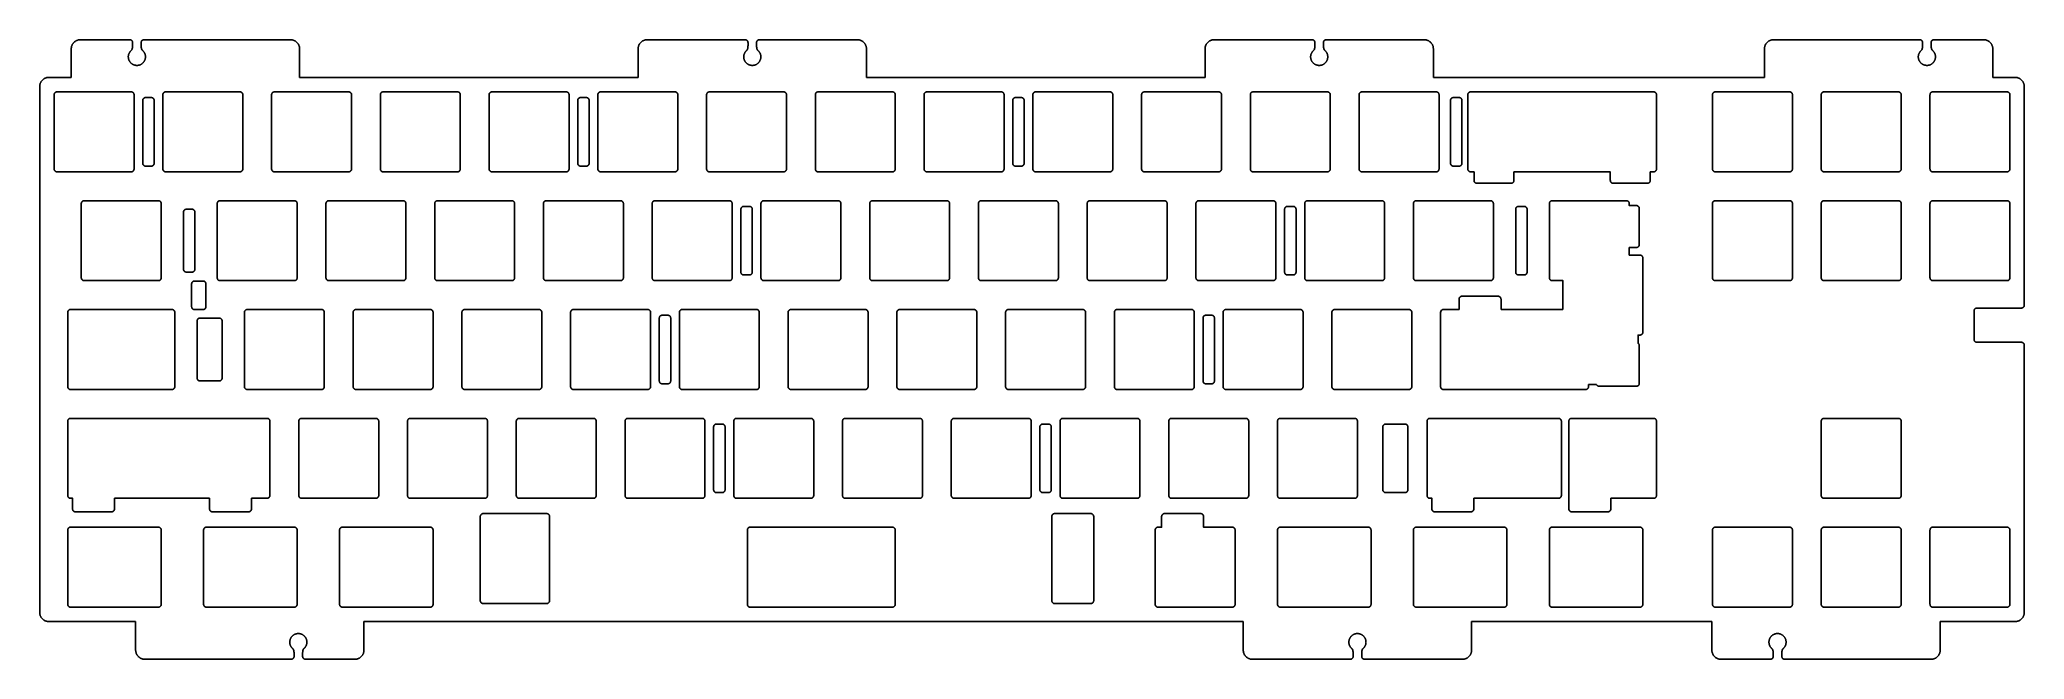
# Model space of a CAD drawing. Header units: millimetres. Extents: x 15 to 363, y 13 to 121.
import ezdxf

# ---------------------------------------------------------------- set-up
doc = ezdxf.new("R2010")
doc.units = ezdxf.units.MM
doc.layers.add('默认', color=7, linetype='Continuous', true_color=0x000000)

msp = doc.modelspace()

# ---------------------------------------------------------------- linework, layer by layer
at = {"layer": '默认', "color": 85, "true_color": 0x58ba48}
for p, q in [((20.42, 114.61, 1.5), (20.42, 119.61, 1.5)), ((60.42, 119.61, 1.5), (60.42, 114.61, 1.5)), ((119.72, 114.61, 1.5), (119.72, 119.61, 1.5)), ((159.72, 119.61, 1.5), (159.72, 114.61, 1.5)), ((219.03, 114.61, 1.5), (219.03, 119.61, 1.5)), ((259.03, 119.61, 1.5), (259.03, 114.61, 1.5)), ((317.03, 114.61, 1.5), (317.03, 119.61, 1.5)), ((357.03, 119.61, 1.5), (357.03, 114.61, 1.5)), ((16.49, 114.61, 1.5), (20.42, 114.61, 1.5)), ((60.42, 114.61, 1.5), (119.72, 114.61, 1.5)), ((159.72, 114.61, 1.5), (219.03, 114.61, 1.5)), ((259.03, 114.61, 1.5), (317.03, 114.61, 1.5)), ((357.03, 114.61, 1.5), (360.95, 114.61, 1.5)), ((91.57, 19.36, 1.5), (71.7, 19.36, 1.5)), ((71.7, 19.36, 1.5), (71.7, 14.36, 1.5)), ((104.71, 19.36, 1.5), (91.57, 19.36, 1.5)), ((191.68, 19.36, 1.5), (104.71, 19.36, 1.5)), ((200.03, 19.36, 1.5), (191.68, 19.36, 1.5)), ((210.93, 19.36, 1.5), (200.03, 19.36, 1.5)), ((223.66, 19.36, 1.5), (210.93, 19.36, 1.5)), ((225.73, 19.36, 1.5), (223.66, 19.36, 1.5)), ((225.73, 14.36, 1.5), (225.73, 19.36, 1.5)), ((307.82, 19.36, 1.5), (265.73, 19.36, 1.5)), ((265.73, 19.36, 1.5), (265.73, 14.36, 1.5))]:
    msp.add_line(p, q, dxfattribs=at)
for points in [[(42.92, 121.21), (45.52, 121.21)], [(126.12, 121.21), (128.72, 121.21)], [(150.72, 121.21), (153.32, 121.21)], [(225.43, 121.21), (228.03, 121.21)], [(250.03, 121.21), (252.63, 121.21)], [(331.84, 121.21), (334.44, 121.21)], [(297.62, 112.08), (284.62, 112.08), (278.57, 112.08), (265.57, 112.08)], [(265.57, 98.08), (266.15, 98.08), (266.15, 96.58)], [(273.15, 96.58), (273.15, 98.08), (278.57, 98.08), (284.62, 98.08), (290.03, 98.08), (290.03, 96.58)], [(297.03, 96.58), (297.03, 98.08), (297.62, 98.08)], [(294.58, 92.18), (293.35, 92.18), (293.35, 92.53)], [(295.23, 83.5), (293.35, 83.5), (293.35, 84.83), (294.58, 84.83)], [(279.85, 79.03), (281.73, 79.03), (281.73, 73.98)], [(294.88, 68.09), (294.88, 69.51), (295.23, 69.51)], [(286.21, 60.48), (286.21, 60.83), (287.6, 60.83)], [(20.3, 40.93), (20.65, 40.93), (20.65, 39.08)], [(258.42, 40.93), (258.77, 40.93), (258.77, 39.08)], [(266.12, 39.08), (266.12, 40.93), (280.95, 40.93)], [(290.12, 39.08), (290.12, 40.93), (297.61, 40.93)], [(211.43, 37.73), (211.43, 35.88), (210.8, 35.88)], [(223.8, 35.88), (218.78, 35.88), (218.78, 37.73)], [(210.8, 21.88), (223.8, 21.88)], [(46.6, 12.76), (49.2, 12.76)], [(234.73, 12.76), (232.13, 12.76)], [(256.73, 12.76), (259.33, 12.76)], [(330.32, 12.76), (332.92, 12.76)]]:
    msp.add_lwpolyline(points, dxfattribs=at)
for points, weights in [([(20.42, 119.61, 1.5), (20.42, 121.21, 1.5), (22.02, 121.21, 1.5)], [1, 0.707106781188, 1]), ([(30.67, 121.21, 1.5), (31.17, 121.21, 1.5), (31.17, 120.71, 1.5)], [1, 0.707106781189, 1]), ([(32.67, 120.71, 1.5), (32.67, 121.21, 1.5), (33.17, 121.21, 1.5)], [1, 0.707106781187, 1]), ([(58.82, 121.21, 1.5), (60.42, 121.21, 1.5), (60.42, 119.61, 1.5)], [1, 0.707106781185, 1]), ([(119.72, 119.61, 1.5), (119.72, 121.21, 1.5), (121.32, 121.21, 1.5)], [1, 0.707106781187, 1]), ([(138.47, 121.21, 1.5), (138.97, 121.21, 1.5), (138.97, 120.71, 1.5)], [1, 0.70710678119, 1]), ([(140.47, 120.71, 1.5), (140.47, 121.21, 1.5), (140.97, 121.21, 1.5)], [1, 0.707106781186, 1]), ([(158.12, 121.21, 1.5), (159.72, 121.21, 1.5), (159.72, 119.61, 1.5)], [1, 0.707106781187, 1]), ([(219.03, 119.61, 1.5), (219.03, 121.21, 1.5), (220.63, 121.21, 1.5)], [1, 0.707106781187, 1]), ([(237.78, 121.21, 1.5), (238.28, 121.21, 1.5), (238.28, 120.71, 1.5)], [1, 0.70710678119, 1]), ([(239.78, 120.71, 1.5), (239.78, 121.21, 1.5), (240.28, 121.21, 1.5)], [1, 0.707106781186, 1]), ([(257.43, 121.21, 1.5), (259.03, 121.21, 1.5), (259.03, 119.61, 1.5)], [1, 0.707106781187, 1]), ([(317.03, 119.61, 1.5), (317.03, 121.21, 1.5), (318.63, 121.21, 1.5)], [1, 0.707106781187, 1]), ([(344.23, 121.21, 1.5), (344.73, 121.21, 1.5), (344.73, 120.71, 1.5)], [1, 0.707106781189, 1]), ([(346.23, 120.71, 1.5), (346.23, 121.21, 1.5), (346.73, 121.21, 1.5)], [1, 0.70710678119, 1]), ([(355.43, 121.21, 1.5), (357.03, 121.21, 1.5), (357.03, 119.61, 1.5)], [1, 0.707106781188, 1]), ([(14.89, 113.01, 1.5), (14.89, 114.61, 1.5), (16.49, 114.61, 1.5)], [1, 0.707106781187, 1]), ([(17.92, 112.08, 1.5), (17.42, 112.08, 1.5), (17.42, 111.58, 1.5)], [1, 0.707106781186, 1]), ([(31.42, 111.58, 1.5), (31.42, 112.08, 1.5), (30.92, 112.08, 1.5)], [1, 0.707106781187, 1]), ([(36.97, 112.08, 1.5), (36.47, 112.08, 1.5), (36.47, 111.58, 1.5)], [1, 0.707106781187, 1]), ([(50.47, 111.58, 1.5), (50.47, 112.08, 1.5), (49.97, 112.08, 1.5)], [1, 0.707106781189, 1]), ([(56.02, 112.08, 1.5), (55.52, 112.08, 1.5), (55.52, 111.58, 1.5)], [1, 0.707106781186, 1]), ([(69.52, 111.58, 1.5), (69.52, 112.08, 1.5), (69.02, 112.08, 1.5)], [1, 0.707106781187, 1]), ([(75.07, 112.08, 1.5), (74.57, 112.08, 1.5), (74.57, 111.58, 1.5)], [1, 0.707106781186, 1]), ([(88.57, 111.58, 1.5), (88.57, 112.08, 1.5), (88.07, 112.08, 1.5)], [1, 0.707106781188, 1]), ([(94.12, 112.08, 1.5), (93.62, 112.08, 1.5), (93.62, 111.58, 1.5)], [1, 0.707106781186, 1]), ([(107.62, 111.58, 1.5), (107.62, 112.08, 1.5), (107.12, 112.08, 1.5)], [1, 0.707106781188, 1]), ([(113.17, 112.08, 1.5), (112.67, 112.08, 1.5), (112.67, 111.58, 1.5)], [1, 0.707106781186, 1]), ([(126.67, 111.58, 1.5), (126.67, 112.08, 1.5), (126.17, 112.08, 1.5)], [1, 0.707106781187, 1]), ([(132.22, 112.08, 1.5), (131.72, 112.08, 1.5), (131.72, 111.58, 1.5)], [1, 0.707106781187, 1]), ([(145.72, 111.58, 1.5), (145.72, 112.08, 1.5), (145.22, 112.08, 1.5)], [1, 0.707106781187, 1]), ([(151.27, 112.08, 1.5), (150.77, 112.08, 1.5), (150.77, 111.58, 1.5)], [1, 0.707106781187, 1]), ([(164.77, 111.58, 1.5), (164.77, 112.08, 1.5), (164.27, 112.08, 1.5)], [1, 0.707106781188, 1]), ([(170.32, 112.08, 1.5), (169.82, 112.08, 1.5), (169.82, 111.58, 1.5)], [1, 0.707106781185, 1]), ([(183.82, 111.58, 1.5), (183.82, 112.08, 1.5), (183.32, 112.08, 1.5)], [1, 0.707106781189, 1]), ([(189.37, 112.08, 1.5), (188.87, 112.08, 1.5), (188.87, 111.58, 1.5)], [1, 0.707106781187, 1]), ([(202.87, 111.58, 1.5), (202.87, 112.08, 1.5), (202.37, 112.08, 1.5)], [1, 0.707106781189, 1]), ([(208.42, 112.08, 1.5), (207.92, 112.08, 1.5), (207.92, 111.58, 1.5)], [1, 0.707106781186, 1]), ([(221.92, 111.58, 1.5), (221.92, 112.08, 1.5), (221.42, 112.08, 1.5)], [1, 0.707106781186, 1]), ([(227.47, 112.08, 1.5), (226.97, 112.08, 1.5), (226.97, 111.58, 1.5)], [1, 0.707106781186, 1]), ([(240.97, 111.58, 1.5), (240.97, 112.08, 1.5), (240.47, 112.08, 1.5)], [1, 0.707106781188, 1]), ([(246.52, 112.08, 1.5), (246.02, 112.08, 1.5), (246.02, 111.58, 1.5)], [1, 0.707106781187, 1]), ([(260.02, 111.58, 1.5), (260.02, 112.08, 1.5), (259.52, 112.08, 1.5)], [1, 0.707106781189, 1]), ([(265.57, 112.08, 1.5), (265.07, 112.08, 1.5), (265.07, 111.58, 1.5)], [1, 0.707106781186, 1]), ([(298.12, 111.58, 1.5), (298.12, 112.08, 1.5), (297.62, 112.08, 1.5)], [1, 0.707106781189, 1]), ([(308.43, 112.08, 1.5), (307.93, 112.08, 1.5), (307.93, 111.58, 1.5)], [1, 0.707106781187, 1]), ([(321.93, 111.58, 1.5), (321.93, 112.08, 1.5), (321.43, 112.08, 1.5)], [1, 0.707106781188, 1]), ([(327.48, 112.08, 1.5), (326.98, 112.08, 1.5), (326.98, 111.58, 1.5)], [1, 0.707106781187, 1]), ([(340.98, 111.58, 1.5), (340.98, 112.08, 1.5), (340.48, 112.08, 1.5)], [1, 0.707106781188, 1]), ([(346.53, 112.08, 1.5), (346.03, 112.08, 1.5), (346.03, 111.58, 1.5)], [1, 0.707106781187, 1]), ([(360.03, 111.58, 1.5), (360.03, 112.08, 1.5), (359.53, 112.08, 1.5)], [1, 0.707106781189, 1]), ([(360.95, 114.61, 1.5), (362.55, 114.61, 1.5), (362.55, 113.01, 1.5)], [1, 0.707106781187, 1]), ([(33.44, 111.08, 1.5), (32.94, 111.08, 1.5), (32.94, 110.58, 1.5)], [1, 0.707106781186, 1]), ([(34.94, 110.58, 1.5), (34.94, 111.08, 1.5), (34.44, 111.08, 1.5)], [1, 0.707106781185, 1]), ([(109.64, 111.08, 1.5), (109.14, 111.08, 1.5), (109.14, 110.58, 1.5)], [1, 0.707106781187, 1]), ([(111.14, 110.58, 1.5), (111.14, 111.08, 1.5), (110.64, 111.08, 1.5)], [1, 0.707106781186, 1]), ([(185.84, 111.08, 1.5), (185.34, 111.08, 1.5), (185.34, 110.58, 1.5)], [1, 0.707106781187, 1]), ([(187.34, 110.58, 1.5), (187.34, 111.08, 1.5), (186.84, 111.08, 1.5)], [1, 0.707106781185, 1]), ([(262.54, 111.08, 1.5), (262.04, 111.08, 1.5), (262.04, 110.58, 1.5)], [1, 0.707106781186, 1]), ([(264.04, 110.58, 1.5), (264.04, 111.08, 1.5), (263.54, 111.08, 1.5)], [1, 0.707106781186, 1]), ([(17.42, 98.58, 1.5), (17.42, 98.08, 1.5), (17.92, 98.08, 1.5)], [1, 0.707106781184, 1]), ([(30.92, 98.08, 1.5), (31.42, 98.08, 1.5), (31.42, 98.58, 1.5)], [1, 0.707106781185, 1]), ([(32.94, 99.58, 1.5), (32.94, 99.08, 1.5), (33.44, 99.08, 1.5)], [1, 0.707106781187, 1]), ([(34.44, 99.08, 1.5), (34.94, 99.08, 1.5), (34.94, 99.58, 1.5)], [1, 0.707106781187, 1]), ([(36.47, 98.58, 1.5), (36.47, 98.08, 1.5), (36.97, 98.08, 1.5)], [1, 0.707106781186, 1]), ([(49.97, 98.08, 1.5), (50.47, 98.08, 1.5), (50.47, 98.58, 1.5)], [1, 0.707106781186, 1]), ([(55.52, 98.58, 1.5), (55.52, 98.08, 1.5), (56.02, 98.08, 1.5)], [1, 0.707106781185, 1]), ([(69.02, 98.08, 1.5), (69.52, 98.08, 1.5), (69.52, 98.58, 1.5)], [1, 0.707106781188, 1]), ([(74.57, 98.58, 1.5), (74.57, 98.08, 1.5), (75.07, 98.08, 1.5)], [1, 0.707106781185, 1]), ([(88.07, 98.08, 1.5), (88.57, 98.08, 1.5), (88.57, 98.58, 1.5)], [1, 0.707106781188, 1]), ([(93.62, 98.58, 1.5), (93.62, 98.08, 1.5), (94.12, 98.08, 1.5)], [1, 0.707106781185, 1]), ([(107.12, 98.08, 1.5), (107.62, 98.08, 1.5), (107.62, 98.58, 1.5)], [1, 0.707106781187, 1]), ([(109.14, 99.58, 1.5), (109.14, 99.08, 1.5), (109.64, 99.08, 1.5)], [1, 0.707106781187, 1]), ([(110.64, 99.08, 1.5), (111.14, 99.08, 1.5), (111.14, 99.58, 1.5)], [1, 0.707106781186, 1]), ([(112.67, 98.58, 1.5), (112.67, 98.08, 1.5), (113.17, 98.08, 1.5)], [1, 0.707106781185, 1]), ([(126.17, 98.08, 1.5), (126.67, 98.08, 1.5), (126.67, 98.58, 1.5)], [1, 0.707106781187, 1]), ([(131.72, 98.58, 1.5), (131.72, 98.08, 1.5), (132.22, 98.08, 1.5)], [1, 0.707106781187, 1]), ([(145.22, 98.08, 1.5), (145.72, 98.08, 1.5), (145.72, 98.58, 1.5)], [1, 0.707106781184, 1]), ([(150.77, 98.58, 1.5), (150.77, 98.08, 1.5), (151.27, 98.08, 1.5)], [1, 0.707106781186, 1]), ([(164.27, 98.08, 1.5), (164.77, 98.08, 1.5), (164.77, 98.58, 1.5)], [1, 0.707106781186, 1]), ([(169.82, 98.58, 1.5), (169.82, 98.08, 1.5), (170.32, 98.08, 1.5)], [1, 0.707106781184, 1]), ([(183.32, 98.08, 1.5), (183.82, 98.08, 1.5), (183.82, 98.58, 1.5)], [1, 0.707106781188, 1]), ([(185.34, 99.58, 1.5), (185.34, 99.08, 1.5), (185.84, 99.08, 1.5)], [1, 0.707106781186, 1]), ([(186.84, 99.08, 1.5), (187.34, 99.08, 1.5), (187.34, 99.58, 1.5)], [1, 0.707106781186, 1]), ([(188.87, 98.58, 1.5), (188.87, 98.08, 1.5), (189.37, 98.08, 1.5)], [1, 0.707106781185, 1]), ([(202.37, 98.08, 1.5), (202.87, 98.08, 1.5), (202.87, 98.58, 1.5)], [1, 0.707106781186, 1]), ([(207.92, 98.58, 1.5), (207.92, 98.08, 1.5), (208.42, 98.08, 1.5)], [1, 0.707106781184, 1]), ([(221.42, 98.08, 1.5), (221.92, 98.08, 1.5), (221.92, 98.58, 1.5)], [1, 0.707106781186, 1]), ([(226.97, 98.58, 1.5), (226.97, 98.08, 1.5), (227.47, 98.08, 1.5)], [1, 0.707106781186, 1]), ([(240.47, 98.08, 1.5), (240.97, 98.08, 1.5), (240.97, 98.58, 1.5)], [1, 0.707106781185, 1]), ([(246.02, 98.58, 1.5), (246.02, 98.08, 1.5), (246.52, 98.08, 1.5)], [1, 0.707106781188, 1]), ([(259.52, 98.08, 1.5), (260.02, 98.08, 1.5), (260.02, 98.58, 1.5)], [1, 0.707106781187, 1]), ([(262.04, 99.58, 1.5), (262.04, 99.08, 1.5), (262.54, 99.08, 1.5)], [1, 0.707106781186, 1]), ([(263.54, 99.08, 1.5), (264.04, 99.08, 1.5), (264.04, 99.58, 1.5)], [1, 0.707106781186, 1]), ([(265.07, 98.58, 1.5), (265.07, 98.08, 1.5), (265.57, 98.08, 1.5)], [1, 0.707106781186, 1]), ([(297.62, 98.08, 1.5), (298.12, 98.08, 1.5), (298.12, 98.58, 1.5)], [1, 0.707106781187, 1]), ([(307.93, 98.58, 1.5), (307.93, 98.08, 1.5), (308.43, 98.08, 1.5)], [1, 0.707106781186, 1]), ([(321.43, 98.08, 1.5), (321.93, 98.08, 1.5), (321.93, 98.58, 1.5)], [1, 0.707106781185, 1]), ([(326.98, 98.58, 1.5), (326.98, 98.08, 1.5), (327.48, 98.08, 1.5)], [1, 0.707106781186, 1]), ([(340.48, 98.08, 1.5), (340.98, 98.08, 1.5), (340.98, 98.58, 1.5)], [1, 0.707106781186, 1]), ([(346.03, 98.58, 1.5), (346.03, 98.08, 1.5), (346.53, 98.08, 1.5)], [1, 0.707106781186, 1]), ([(359.53, 98.08, 1.5), (360.03, 98.08, 1.5), (360.03, 98.58, 1.5)], [1, 0.707106781188, 1]), ([(266.15, 96.58, 1.5), (266.15, 96.08, 1.5), (266.65, 96.08, 1.5)], [1, 0.707106781183, 1]), ([(272.65, 96.08, 1.5), (273.15, 96.08, 1.5), (273.15, 96.58, 1.5)], [1, 0.707106781189, 1]), ([(290.03, 96.58, 1.5), (290.03, 96.08, 1.5), (290.53, 96.08, 1.5)], [1, 0.707106781185, 1]), ([(296.53, 96.08, 1.5), (297.03, 96.08, 1.5), (297.03, 96.58, 1.5)], [1, 0.707106781188, 1]), ([(22.68, 93.03, 1.5), (22.18, 93.03, 1.5), (22.18, 92.53, 1.5)], [1, 0.707106781186, 1]), ([(36.18, 92.53, 1.5), (36.18, 93.03, 1.5), (35.68, 93.03, 1.5)], [1, 0.707106781188, 1]), ([(40.58, 91.53, 1.5), (40.08, 91.53, 1.5), (40.08, 91.03, 1.5)], [1, 0.707106781186, 1]), ([(42.08, 91.03, 1.5), (42.08, 91.53, 1.5), (41.58, 91.53, 1.5)], [1, 0.707106781188, 1]), ([(46.49, 93.03, 1.5), (45.99, 93.03, 1.5), (45.99, 92.53, 1.5)], [1, 0.707106781187, 1]), ([(59.99, 92.53, 1.5), (59.99, 93.03, 1.5), (59.49, 93.03, 1.5)], [1, 0.707106781189, 1]), ([(65.54, 93.03, 1.5), (65.04, 93.03, 1.5), (65.04, 92.53, 1.5)], [1, 0.707106781187, 1]), ([(79.04, 92.53, 1.5), (79.04, 93.03, 1.5), (78.54, 93.03, 1.5)], [1, 0.707106781187, 1]), ([(84.59, 93.03, 1.5), (84.09, 93.03, 1.5), (84.09, 92.53, 1.5)], [1, 0.707106781186, 1]), ([(98.09, 92.53, 1.5), (98.09, 93.03, 1.5), (97.59, 93.03, 1.5)], [1, 0.707106781187, 1]), ([(103.64, 93.03, 1.5), (103.14, 93.03, 1.5), (103.14, 92.53, 1.5)], [1, 0.707106781186, 1]), ([(117.14, 92.53, 1.5), (117.14, 93.03, 1.5), (116.64, 93.03, 1.5)], [1, 0.707106781189, 1]), ([(122.69, 93.03, 1.5), (122.19, 93.03, 1.5), (122.19, 92.53, 1.5)], [1, 0.707106781185, 1]), ([(136.19, 92.53, 1.5), (136.19, 93.03, 1.5), (135.69, 93.03, 1.5)], [1, 0.707106781189, 1]), ([(138.22, 92.03, 1.5), (137.72, 92.03, 1.5), (137.72, 91.53, 1.5)], [1, 0.707106781187, 1]), ([(139.72, 91.53, 1.5), (139.72, 92.03, 1.5), (139.22, 92.03, 1.5)], [1, 0.707106781185, 1]), ([(141.74, 93.03, 1.5), (141.24, 93.03, 1.5), (141.24, 92.53, 1.5)], [1, 0.707106781186, 1]), ([(155.24, 92.53, 1.5), (155.24, 93.03, 1.5), (154.74, 93.03, 1.5)], [1, 0.707106781188, 1]), ([(160.79, 93.03, 1.5), (160.29, 93.03, 1.5), (160.29, 92.53, 1.5)], [1, 0.707106781185, 1]), ([(174.29, 92.53, 1.5), (174.29, 93.03, 1.5), (173.79, 93.03, 1.5)], [1, 0.707106781187, 1]), ([(179.84, 93.03, 1.5), (179.34, 93.03, 1.5), (179.34, 92.53, 1.5)], [1, 0.707106781187, 1]), ([(193.34, 92.53, 1.5), (193.34, 93.03, 1.5), (192.84, 93.03, 1.5)], [1, 0.707106781187, 1]), ([(198.89, 93.03, 1.5), (198.39, 93.03, 1.5), (198.39, 92.53, 1.5)], [1, 0.707106781186, 1]), ([(212.39, 92.53, 1.5), (212.39, 93.03, 1.5), (211.89, 93.03, 1.5)], [1, 0.707106781187, 1]), ([(217.94, 93.03, 1.5), (217.44, 93.03, 1.5), (217.44, 92.53, 1.5)], [1, 0.707106781186, 1]), ([(231.44, 92.53, 1.5), (231.44, 93.03, 1.5), (230.94, 93.03, 1.5)], [1, 0.707106781188, 1]), ([(233.47, 92.03, 1.5), (232.97, 92.03, 1.5), (232.97, 91.53, 1.5)], [1, 0.707106781186, 1]), ([(234.97, 91.53, 1.5), (234.97, 92.03, 1.5), (234.47, 92.03, 1.5)], [1, 0.707106781186, 1]), ([(236.99, 93.03, 1.5), (236.49, 93.03, 1.5), (236.49, 92.53, 1.5)], [1, 0.707106781187, 1]), ([(250.49, 92.53, 1.5), (250.49, 93.03, 1.5), (249.99, 93.03, 1.5)], [1, 0.707106781189, 1]), ([(256.04, 93.03, 1.5), (255.54, 93.03, 1.5), (255.54, 92.53, 1.5)], [1, 0.707106781184, 1]), ([(269.54, 92.53, 1.5), (269.54, 93.03, 1.5), (269.04, 93.03, 1.5)], [1, 0.707106781188, 1]), ([(273.95, 92.03, 1.5), (273.45, 92.03, 1.5), (273.45, 91.53, 1.5)], [1, 0.707106781184, 1]), ([(275.45, 91.53, 1.5), (275.45, 92.03, 1.5), (274.95, 92.03, 1.5)], [1, 0.707106781187, 1]), ([(279.85, 93.03, 1.5), (279.35, 93.03, 1.5), (279.35, 92.53, 1.5)], [1, 0.707106781186, 1]), ([(293.35, 92.53, 1.5), (293.35, 93.03, 1.5), (292.85, 93.03, 1.5)], [1, 0.707106781187, 1]), ([(295.11, 91.65, 1.5), (295.11, 92.18, 1.5), (294.58, 92.18, 1.5)], [1, 0.70710678119, 1]), ([(308.43, 93.03, 1.5), (307.93, 93.03, 1.5), (307.93, 92.53, 1.5)], [1, 0.707106781187, 1]), ([(321.93, 92.53, 1.5), (321.93, 93.03, 1.5), (321.43, 93.03, 1.5)], [1, 0.707106781186, 1]), ([(327.48, 93.03, 1.5), (326.98, 93.03, 1.5), (326.98, 92.53, 1.5)], [1, 0.707106781186, 1]), ([(340.98, 92.53, 1.5), (340.98, 93.03, 1.5), (340.48, 93.03, 1.5)], [1, 0.707106781186, 1]), ([(346.53, 93.03, 1.5), (346.03, 93.03, 1.5), (346.03, 92.53, 1.5)], [1, 0.707106781186, 1]), ([(360.03, 92.53, 1.5), (360.03, 93.03, 1.5), (359.53, 93.03, 1.5)], [1, 0.707106781188, 1]), ([(294.58, 84.83, 1.5), (295.11, 84.83, 1.5), (295.11, 85.35, 1.5)], [1, 0.707106781184, 1]), ([(295.73, 83, 1.5), (295.73, 83.5, 1.5), (295.23, 83.5, 1.5)], [1, 0.707106781184, 1]), ([(40.08, 81.03, 1.5), (40.08, 80.53, 1.5), (40.58, 80.53, 1.5)], [1, 0.707106781186, 1]), ([(41.58, 80.53, 1.5), (42.08, 80.53, 1.5), (42.08, 81.03, 1.5)], [1, 0.707106781186, 1]), ([(137.72, 80.53, 1.5), (137.72, 80.03, 1.5), (138.22, 80.03, 1.5)], [1, 0.707106781186, 1]), ([(139.22, 80.03, 1.5), (139.72, 80.03, 1.5), (139.72, 80.53, 1.5)], [1, 0.707106781186, 1]), ([(232.97, 80.53, 1.5), (232.97, 80.03, 1.5), (233.47, 80.03, 1.5)], [1, 0.707106781187, 1]), ([(234.47, 80.03, 1.5), (234.97, 80.03, 1.5), (234.97, 80.53, 1.5)], [1, 0.707106781186, 1]), ([(273.45, 80.53, 1.5), (273.45, 80.03, 1.5), (273.95, 80.03, 1.5)], [1, 0.707106781188, 1]), ([(274.95, 80.03, 1.5), (275.45, 80.03, 1.5), (275.45, 80.53, 1.5)], [1, 0.707106781186, 1]), ([(22.18, 79.53, 1.5), (22.18, 79.03, 1.5), (22.68, 79.03, 1.5)], [1, 0.707106781184, 1]), ([(35.68, 79.03, 1.5), (36.18, 79.03, 1.5), (36.18, 79.53, 1.5)], [1, 0.707106781188, 1]), ([(42.01, 78.97, 1.5), (41.51, 78.97, 1.5), (41.51, 78.47, 1.5)], [1, 0.707106781186, 1]), ([(44.01, 78.47, 1.5), (44.01, 78.97, 1.5), (43.51, 78.97, 1.5)], [1, 0.707106781186, 1]), ([(45.99, 79.53, 1.5), (45.99, 79.03, 1.5), (46.49, 79.03, 1.5)], [1, 0.707106781185, 1]), ([(59.49, 79.03, 1.5), (59.99, 79.03, 1.5), (59.99, 79.53, 1.5)], [1, 0.707106781187, 1]), ([(65.04, 79.53, 1.5), (65.04, 79.03, 1.5), (65.54, 79.03, 1.5)], [1, 0.707106781184, 1]), ([(78.54, 79.03, 1.5), (79.04, 79.03, 1.5), (79.04, 79.53, 1.5)], [1, 0.707106781185, 1]), ([(84.09, 79.53, 1.5), (84.09, 79.03, 1.5), (84.59, 79.03, 1.5)], [1, 0.707106781185, 1]), ([(97.59, 79.03, 1.5), (98.09, 79.03, 1.5), (98.09, 79.53, 1.5)], [1, 0.707106781186, 1]), ([(103.14, 79.53, 1.5), (103.14, 79.03, 1.5), (103.64, 79.03, 1.5)], [1, 0.707106781186, 1]), ([(116.64, 79.03, 1.5), (117.14, 79.03, 1.5), (117.14, 79.53, 1.5)], [1, 0.707106781185, 1]), ([(122.19, 79.53, 1.5), (122.19, 79.03, 1.5), (122.69, 79.03, 1.5)], [1, 0.707106781184, 1]), ([(135.69, 79.03, 1.5), (136.19, 79.03, 1.5), (136.19, 79.53, 1.5)], [1, 0.707106781188, 1]), ([(141.24, 79.53, 1.5), (141.24, 79.03, 1.5), (141.74, 79.03, 1.5)], [1, 0.707106781184, 1]), ([(154.74, 79.03, 1.5), (155.24, 79.03, 1.5), (155.24, 79.53, 1.5)], [1, 0.707106781186, 1]), ([(160.29, 79.53, 1.5), (160.29, 79.03, 1.5), (160.79, 79.03, 1.5)], [1, 0.707106781185, 1]), ([(173.79, 79.03, 1.5), (174.29, 79.03, 1.5), (174.29, 79.53, 1.5)], [1, 0.707106781185, 1]), ([(179.34, 79.53, 1.5), (179.34, 79.03, 1.5), (179.84, 79.03, 1.5)], [1, 0.707106781185, 1]), ([(192.84, 79.03, 1.5), (193.34, 79.03, 1.5), (193.34, 79.53, 1.5)], [1, 0.707106781185, 1]), ([(198.39, 79.53, 1.5), (198.39, 79.03, 1.5), (198.89, 79.03, 1.5)], [1, 0.707106781186, 1]), ([(211.89, 79.03, 1.5), (212.39, 79.03, 1.5), (212.39, 79.53, 1.5)], [1, 0.707106781185, 1]), ([(217.44, 79.53, 1.5), (217.44, 79.03, 1.5), (217.94, 79.03, 1.5)], [1, 0.707106781184, 1]), ([(230.94, 79.03, 1.5), (231.44, 79.03, 1.5), (231.44, 79.53, 1.5)], [1, 0.707106781188, 1]), ([(236.49, 79.53, 1.5), (236.49, 79.03, 1.5), (236.99, 79.03, 1.5)], [1, 0.707106781183, 1]), ([(249.99, 79.03, 1.5), (250.49, 79.03, 1.5), (250.49, 79.53, 1.5)], [1, 0.707106781186, 1]), ([(255.54, 79.53, 1.5), (255.54, 79.03, 1.5), (256.04, 79.03, 1.5)], [1, 0.707106781185, 1]), ([(269.04, 79.03, 1.5), (269.54, 79.03, 1.5), (269.54, 79.53, 1.5)], [1, 0.707106781186, 1]), ([(279.35, 79.53, 1.5), (279.35, 79.03, 1.5), (279.85, 79.03, 1.5)], [1, 0.707106781185, 1]), ([(307.93, 79.53, 1.5), (307.93, 79.03, 1.5), (308.43, 79.03, 1.5)], [1, 0.707106781185, 1]), ([(321.43, 79.03, 1.5), (321.93, 79.03, 1.5), (321.93, 79.53, 1.5)], [1, 0.707106781184, 1]), ([(326.98, 79.53, 1.5), (326.98, 79.03, 1.5), (327.48, 79.03, 1.5)], [1, 0.707106781184, 1]), ([(340.48, 79.03, 1.5), (340.98, 79.03, 1.5), (340.98, 79.53, 1.5)], [1, 0.707106781185, 1]), ([(346.03, 79.53, 1.5), (346.03, 79.03, 1.5), (346.53, 79.03, 1.5)], [1, 0.707106781184, 1]), ([(359.53, 79.03, 1.5), (360.03, 79.03, 1.5), (360.03, 79.53, 1.5)], [1, 0.707106781186, 1]), ([(20.3, 73.98, 1.5), (19.8, 73.98, 1.5), (19.8, 73.48, 1.5)], [1, 0.707106781186, 1]), ([(38.56, 73.48, 1.5), (38.56, 73.98, 1.5), (38.06, 73.98, 1.5)], [1, 0.707106781186, 1]), ([(41.51, 74.47, 1.5), (41.51, 73.97, 1.5), (42.01, 73.97, 1.5)], [1, 0.707106781186, 1]), ([(43.51, 73.97, 1.5), (44.01, 73.97, 1.5), (44.01, 74.47, 1.5)], [1, 0.707106781187, 1]), ([(51.25, 73.98, 1.5), (50.75, 73.98, 1.5), (50.75, 73.48, 1.5)], [1, 0.707106781186, 1]), ([(64.75, 73.48, 1.5), (64.75, 73.98, 1.5), (64.25, 73.98, 1.5)], [1, 0.707106781186, 1]), ([(70.3, 73.98, 1.5), (69.8, 73.98, 1.5), (69.8, 73.48, 1.5)], [1, 0.707106781186, 1]), ([(83.8, 73.48, 1.5), (83.8, 73.98, 1.5), (83.3, 73.98, 1.5)], [1, 0.707106781188, 1]), ([(89.35, 73.98, 1.5), (88.85, 73.98, 1.5), (88.85, 73.48, 1.5)], [1, 0.707106781186, 1]), ([(102.85, 73.48, 1.5), (102.85, 73.98, 1.5), (102.35, 73.98, 1.5)], [1, 0.707106781186, 1]), ([(108.4, 73.98, 1.5), (107.9, 73.98, 1.5), (107.9, 73.48, 1.5)], [1, 0.707106781187, 1]), ([(121.9, 73.48, 1.5), (121.9, 73.98, 1.5), (121.4, 73.98, 1.5)], [1, 0.707106781187, 1]), ([(127.45, 73.98, 1.5), (126.95, 73.98, 1.5), (126.95, 73.48, 1.5)], [1, 0.707106781183, 1]), ([(140.95, 73.48, 1.5), (140.95, 73.98, 1.5), (140.45, 73.98, 1.5)], [1, 0.707106781186, 1]), ([(146.5, 73.98, 1.5), (146, 73.98, 1.5), (146, 73.48, 1.5)], [1, 0.707106781185, 1]), ([(160, 73.48, 1.5), (160, 73.98, 1.5), (159.5, 73.98, 1.5)], [1, 0.707106781188, 1]), ([(165.55, 73.98, 1.5), (165.05, 73.98, 1.5), (165.05, 73.48, 1.5)], [1, 0.707106781183, 1]), ([(179.05, 73.48, 1.5), (179.05, 73.98, 1.5), (178.55, 73.98, 1.5)], [1, 0.707106781188, 1]), ([(184.6, 73.98, 1.5), (184.1, 73.98, 1.5), (184.1, 73.48, 1.5)], [1, 0.707106781184, 1]), ([(198.1, 73.48, 1.5), (198.1, 73.98, 1.5), (197.6, 73.98, 1.5)], [1, 0.707106781186, 1]), ([(203.65, 73.98, 1.5), (203.15, 73.98, 1.5), (203.15, 73.48, 1.5)], [1, 0.707106781187, 1]), ([(217.15, 73.48, 1.5), (217.15, 73.98, 1.5), (216.65, 73.98, 1.5)], [1, 0.707106781186, 1]), ([(222.7, 73.98, 1.5), (222.2, 73.98, 1.5), (222.2, 73.48, 1.5)], [1, 0.707106781187, 1]), ([(236.2, 73.48, 1.5), (236.2, 73.98, 1.5), (235.7, 73.98, 1.5)], [1, 0.707106781186, 1]), ([(241.75, 73.98, 1.5), (241.25, 73.98, 1.5), (241.25, 73.48, 1.5)], [1, 0.707106781186, 1]), ([(255.25, 73.48, 1.5), (255.25, 73.98, 1.5), (254.75, 73.98, 1.5)], [1, 0.707106781187, 1]), ([(264.06, 76.31, 1.5), (263.53, 76.31, 1.5), (263.53, 75.78, 1.5)], [1, 0.707106781182, 1]), ([(270.88, 75.78, 1.5), (270.88, 76.31, 1.5), (270.36, 76.31, 1.5)], [1, 0.707106781188, 1]), ([(354.25, 74.24, 1.5), (353.75, 74.24, 1.5), (353.75, 73.74, 1.5)], [1, 0.707106781188, 1]), ([(362.55, 74.74, 1.5), (362.55, 74.24, 1.5), (362.05, 74.24, 1.5)], [1, 0.707106781185, 1]), ([(42.97, 72.48, 1.5), (42.47, 72.48, 1.5), (42.47, 71.98, 1.5)], [1, 0.707106781187, 1]), ([(46.85, 71.98, 1.5), (46.85, 72.48, 1.5), (46.35, 72.48, 1.5)], [1, 0.707106781187, 1]), ([(123.93, 72.98, 1.5), (123.43, 72.98, 1.5), (123.43, 72.48, 1.5)], [1, 0.707106781187, 1]), ([(125.43, 72.48, 1.5), (125.43, 72.98, 1.5), (124.93, 72.98, 1.5)], [1, 0.707106781186, 1]), ([(219.18, 72.98, 1.5), (218.68, 72.98, 1.5), (218.68, 72.48, 1.5)], [1, 0.707106781186, 1]), ([(220.68, 72.48, 1.5), (220.68, 72.98, 1.5), (220.18, 72.98, 1.5)], [1, 0.707106781187, 1]), ([(295.23, 69.51, 1.5), (295.73, 69.51, 1.5), (295.73, 70.01, 1.5)], [1, 0.707106781188, 1]), ([(295.11, 67.66, 1.5), (295.11, 67.93, 1.5), (294.88, 68.09, 1.5)], [1, 0.885846380322, 1]), ([(353.75, 68.74, 1.5), (353.75, 68.24, 1.5), (354.25, 68.24, 1.5)], [1, 0.707106781188, 1]), ([(362.05, 68.24, 1.5), (362.55, 68.24, 1.5), (362.55, 67.74, 1.5)], [1, 0.707106781187, 1]), ([(19.8, 60.48, 1.5), (19.8, 59.98, 1.5), (20.3, 59.98, 1.5)], [1, 0.707106781188, 1]), ([(38.06, 59.98, 1.5), (38.56, 59.98, 1.5), (38.56, 60.48, 1.5)], [1, 0.707106781189, 1]), ([(42.47, 61.98, 1.5), (42.47, 61.48, 1.5), (42.97, 61.48, 1.5)], [1, 0.707106781185, 1]), ([(46.35, 61.48, 1.5), (46.85, 61.48, 1.5), (46.85, 61.98, 1.5)], [1, 0.707106781187, 1]), ([(50.75, 60.48, 1.5), (50.75, 59.98, 1.5), (51.25, 59.98, 1.5)], [1, 0.707106781185, 1]), ([(64.25, 59.98, 1.5), (64.75, 59.98, 1.5), (64.75, 60.48, 1.5)], [1, 0.707106781187, 1]), ([(69.8, 60.48, 1.5), (69.8, 59.98, 1.5), (70.3, 59.98, 1.5)], [1, 0.707106781185, 1]), ([(83.3, 59.98, 1.5), (83.8, 59.98, 1.5), (83.8, 60.48, 1.5)], [1, 0.707106781187, 1]), ([(88.85, 60.48, 1.5), (88.85, 59.98, 1.5), (89.35, 59.98, 1.5)], [1, 0.707106781185, 1]), ([(102.35, 59.98, 1.5), (102.85, 59.98, 1.5), (102.85, 60.48, 1.5)], [1, 0.707106781185, 1]), ([(107.9, 60.48, 1.5), (107.9, 59.98, 1.5), (108.4, 59.98, 1.5)], [1, 0.707106781187, 1]), ([(121.4, 59.98, 1.5), (121.9, 59.98, 1.5), (121.9, 60.48, 1.5)], [1, 0.707106781185, 1]), ([(123.43, 61.48, 1.5), (123.43, 60.98, 1.5), (123.93, 60.98, 1.5)], [1, 0.707106781186, 1]), ([(124.93, 60.98, 1.5), (125.43, 60.98, 1.5), (125.43, 61.48, 1.5)], [1, 0.707106781187, 1]), ([(126.95, 60.48, 1.5), (126.95, 59.98, 1.5), (127.45, 59.98, 1.5)], [1, 0.707106781186, 1]), ([(140.45, 59.98, 1.5), (140.95, 59.98, 1.5), (140.95, 60.48, 1.5)], [1, 0.707106781186, 1]), ([(146, 60.48, 1.5), (146, 59.98, 1.5), (146.5, 59.98, 1.5)], [1, 0.707106781185, 1]), ([(159.5, 59.98, 1.5), (160, 59.98, 1.5), (160, 60.48, 1.5)], [1, 0.707106781187, 1]), ([(165.05, 60.48, 1.5), (165.05, 59.98, 1.5), (165.55, 59.98, 1.5)], [1, 0.707106781183, 1]), ([(178.55, 59.98, 1.5), (179.05, 59.98, 1.5), (179.05, 60.48, 1.5)], [1, 0.707106781188, 1]), ([(184.1, 60.48, 1.5), (184.1, 59.98, 1.5), (184.6, 59.98, 1.5)], [1, 0.707106781186, 1]), ([(197.6, 59.98, 1.5), (198.1, 59.98, 1.5), (198.1, 60.48, 1.5)], [1, 0.707106781185, 1]), ([(203.15, 60.48, 1.5), (203.15, 59.98, 1.5), (203.65, 59.98, 1.5)], [1, 0.707106781186, 1]), ([(216.65, 59.98, 1.5), (217.15, 59.98, 1.5), (217.15, 60.48, 1.5)], [1, 0.707106781187, 1]), ([(218.68, 61.48, 1.5), (218.68, 60.98, 1.5), (219.18, 60.98, 1.5)], [1, 0.707106781186, 1]), ([(220.18, 60.98, 1.5), (220.68, 60.98, 1.5), (220.68, 61.48, 1.5)], [1, 0.707106781187, 1]), ([(222.2, 60.48, 1.5), (222.2, 59.98, 1.5), (222.7, 59.98, 1.5)], [1, 0.707106781186, 1]), ([(235.7, 59.98, 1.5), (236.2, 59.98, 1.5), (236.2, 60.48, 1.5)], [1, 0.707106781186, 1]), ([(241.25, 60.48, 1.5), (241.25, 59.98, 1.5), (241.75, 59.98, 1.5)], [1, 0.707106781183, 1]), ([(254.75, 59.98, 1.5), (255.25, 59.98, 1.5), (255.25, 60.48, 1.5)], [1, 0.707106781186, 1]), ([(260.3, 60.48, 1.5), (260.3, 59.98, 1.5), (260.8, 59.98, 1.5)], [1, 0.70710678119, 1]), ([(285.71, 59.98, 1.5), (286.21, 59.98, 1.5), (286.21, 60.48, 1.5)], [1, 0.707106781188, 1]), ([(287.6, 60.83, 1.5), (287.74, 60.56, 1.5), (288.06, 60.56, 1.5)], [1, 0.859274333929, 1]), ([(294.61, 60.56, 1.5), (295.11, 60.56, 1.5), (295.11, 61.06, 1.5)], [1, 0.707106781188, 1]), ([(20.3, 54.93, 1.5), (19.8, 54.93, 1.5), (19.8, 54.43, 1.5)], [1, 0.70710678119, 1]), ([(55.23, 54.43, 1.5), (55.23, 54.93, 1.5), (54.73, 54.93, 1.5)], [1, 0.707106781187, 1]), ([(60.78, 54.93, 1.5), (60.28, 54.93, 1.5), (60.28, 54.43, 1.5)], [1, 0.707106781188, 1]), ([(74.28, 54.43, 1.5), (74.28, 54.93, 1.5), (73.78, 54.93, 1.5)], [1, 0.707106781189, 1]), ([(79.83, 54.93, 1.5), (79.33, 54.93, 1.5), (79.33, 54.43, 1.5)], [1, 0.707106781186, 1]), ([(93.33, 54.43, 1.5), (93.33, 54.93, 1.5), (92.83, 54.93, 1.5)], [1, 0.707106781189, 1]), ([(98.88, 54.93, 1.5), (98.38, 54.93, 1.5), (98.38, 54.43, 1.5)], [1, 0.707106781187, 1]), ([(112.38, 54.43, 1.5), (112.38, 54.93, 1.5), (111.88, 54.93, 1.5)], [1, 0.70710678119, 1]), ([(117.93, 54.93, 1.5), (117.43, 54.93, 1.5), (117.43, 54.43, 1.5)], [1, 0.707106781186, 1]), ([(131.43, 54.43, 1.5), (131.43, 54.93, 1.5), (130.93, 54.93, 1.5)], [1, 0.707106781189, 1]), ([(133.45, 53.93, 1.5), (132.95, 53.93, 1.5), (132.95, 53.43, 1.5)], [1, 0.707106781186, 1]), ([(134.95, 53.43, 1.5), (134.95, 53.93, 1.5), (134.45, 53.93, 1.5)], [1, 0.707106781187, 1]), ([(136.98, 54.93, 1.5), (136.48, 54.93, 1.5), (136.48, 54.43, 1.5)], [1, 0.707106781188, 1]), ([(150.48, 54.43, 1.5), (150.48, 54.93, 1.5), (149.98, 54.93, 1.5)], [1, 0.707106781189, 1]), ([(156.03, 54.93, 1.5), (155.53, 54.93, 1.5), (155.53, 54.43, 1.5)], [1, 0.707106781187, 1]), ([(169.53, 54.43, 1.5), (169.53, 54.93, 1.5), (169.03, 54.93, 1.5)], [1, 0.707106781189, 1]), ([(175.08, 54.93, 1.5), (174.58, 54.93, 1.5), (174.58, 54.43, 1.5)], [1, 0.707106781189, 1]), ([(188.58, 54.43, 1.5), (188.58, 54.93, 1.5), (188.08, 54.93, 1.5)], [1, 0.707106781188, 1]), ([(190.6, 53.93, 1.5), (190.1, 53.93, 1.5), (190.1, 53.43, 1.5)], [1, 0.707106781187, 1]), ([(192.1, 53.43, 1.5), (192.1, 53.93, 1.5), (191.6, 53.93, 1.5)], [1, 0.707106781186, 1]), ([(194.13, 54.93, 1.5), (193.63, 54.93, 1.5), (193.63, 54.43, 1.5)], [1, 0.707106781188, 1]), ([(207.63, 54.43, 1.5), (207.63, 54.93, 1.5), (207.13, 54.93, 1.5)], [1, 0.70710678119, 1]), ([(213.18, 54.93, 1.5), (212.68, 54.93, 1.5), (212.68, 54.43, 1.5)], [1, 0.707106781186, 1]), ([(226.68, 54.43, 1.5), (226.68, 54.93, 1.5), (226.18, 54.93, 1.5)], [1, 0.707106781189, 1]), ([(232.23, 54.93, 1.5), (231.73, 54.93, 1.5), (231.73, 54.43, 1.5)], [1, 0.707106781185, 1]), ([(245.73, 54.43, 1.5), (245.73, 54.93, 1.5), (245.23, 54.93, 1.5)], [1, 0.707106781188, 1]), ([(250.68, 53.93, 1.5), (250.18, 53.93, 1.5), (250.18, 53.43, 1.5)], [1, 0.707106781187, 1]), ([(254.56, 53.43, 1.5), (254.56, 53.93, 1.5), (254.06, 53.93, 1.5)], [1, 0.707106781188, 1]), ([(258.42, 54.93, 1.5), (257.92, 54.93, 1.5), (257.92, 54.43, 1.5)], [1, 0.707106781186, 1]), ([(281.45, 54.43, 1.5), (281.45, 54.93, 1.5), (280.95, 54.93, 1.5)], [1, 0.707106781187, 1]), ([(283.27, 54.93, 1.5), (282.77, 54.93, 1.5), (282.77, 54.43, 1.5)], [1, 0.707106781189, 1]), ([(298.11, 54.43, 1.5), (298.11, 54.93, 1.5), (297.61, 54.93, 1.5)], [1, 0.707106781187, 1]), ([(327.48, 54.93, 1.5), (326.98, 54.93, 1.5), (326.98, 54.43, 1.5)], [1, 0.707106781187, 1]), ([(340.98, 54.43, 1.5), (340.98, 54.93, 1.5), (340.48, 54.93, 1.5)], [1, 0.707106781188, 1]), ([(132.95, 42.43, 1.5), (132.95, 41.93, 1.5), (133.45, 41.93, 1.5)], [1, 0.707106781186, 1]), ([(134.45, 41.93, 1.5), (134.95, 41.93, 1.5), (134.95, 42.43, 1.5)], [1, 0.707106781187, 1]), ([(190.1, 42.43, 1.5), (190.1, 41.93, 1.5), (190.6, 41.93, 1.5)], [1, 0.707106781187, 1]), ([(191.6, 41.93, 1.5), (192.1, 41.93, 1.5), (192.1, 42.43, 1.5)], [1, 0.707106781187, 1]), ([(250.18, 42.43, 1.5), (250.18, 41.93, 1.5), (250.68, 41.93, 1.5)], [1, 0.707106781186, 1]), ([(254.06, 41.93, 1.5), (254.56, 41.93, 1.5), (254.56, 42.43, 1.5)], [1, 0.707106781189, 1]), ([(19.8, 41.43, 1.5), (19.8, 40.93, 1.5), (20.3, 40.93, 1.5)], [1, 0.707106781191, 1]), ([(20.65, 39.08, 1.5), (20.65, 38.56, 1.5), (21.17, 38.56, 1.5)], [1, 0.707106781187, 1]), ([(27.47, 38.56, 1.5), (28, 38.56, 1.5), (28, 39.08, 1.5)], [1, 0.707106781192, 1]), ([(44.65, 39.08, 1.5), (44.65, 38.56, 1.5), (45.17, 38.56, 1.5)], [1, 0.707106781188, 1]), ([(51.47, 38.56, 1.5), (52, 38.56, 1.5), (52, 39.08, 1.5)], [1, 0.707106781186, 1]), ([(60.28, 41.43, 1.5), (60.28, 40.93, 1.5), (60.78, 40.93, 1.5)], [1, 0.707106781185, 1]), ([(73.78, 40.93, 1.5), (74.28, 40.93, 1.5), (74.28, 41.43, 1.5)], [1, 0.707106781186, 1]), ([(79.33, 41.43, 1.5), (79.33, 40.93, 1.5), (79.83, 40.93, 1.5)], [1, 0.707106781184, 1]), ([(92.59, 38.26, 1.5), (92.07, 38.26, 1.5), (92.07, 37.73, 1.5)], [1, 0.707106781188, 1]), ([(92.83, 40.93, 1.5), (93.33, 40.93, 1.5), (93.33, 41.43, 1.5)], [1, 0.707106781186, 1]), ([(98.38, 41.43, 1.5), (98.38, 40.93, 1.5), (98.88, 40.93, 1.5)], [1, 0.707106781184, 1]), ([(104.22, 37.73, 1.5), (104.22, 38.26, 1.5), (103.69, 38.26, 1.5)], [1, 0.707106781186, 1]), ([(111.88, 40.93, 1.5), (112.38, 40.93, 1.5), (112.38, 41.43, 1.5)], [1, 0.707106781187, 1]), ([(117.43, 41.43, 1.5), (117.43, 40.93, 1.5), (117.93, 40.93, 1.5)], [1, 0.707106781185, 1]), ([(130.93, 40.93, 1.5), (131.43, 40.93, 1.5), (131.43, 41.43, 1.5)], [1, 0.707106781185, 1]), ([(136.48, 41.43, 1.5), (136.48, 40.93, 1.5), (136.98, 40.93, 1.5)], [1, 0.707106781185, 1]), ([(149.98, 40.93, 1.5), (150.48, 40.93, 1.5), (150.48, 41.43, 1.5)], [1, 0.707106781185, 1]), ([(155.53, 41.43, 1.5), (155.53, 40.93, 1.5), (156.03, 40.93, 1.5)], [1, 0.707106781184, 1]), ([(169.03, 40.93, 1.5), (169.53, 40.93, 1.5), (169.53, 41.43, 1.5)], [1, 0.707106781186, 1]), ([(174.58, 41.43, 1.5), (174.58, 40.93, 1.5), (175.08, 40.93, 1.5)], [1, 0.707106781187, 1]), ([(188.08, 40.93, 1.5), (188.58, 40.93, 1.5), (188.58, 41.43, 1.5)], [1, 0.707106781186, 1]), ([(192.71, 38.26, 1.5), (192.18, 38.26, 1.5), (192.18, 37.73, 1.5)], [1, 0.707106781187, 1]), ([(193.63, 41.43, 1.5), (193.63, 40.93, 1.5), (194.13, 40.93, 1.5)], [1, 0.707106781185, 1]), ([(199.53, 37.73, 1.5), (199.53, 38.26, 1.5), (199.01, 38.26, 1.5)], [1, 0.707106781187, 1]), ([(207.13, 40.93, 1.5), (207.63, 40.93, 1.5), (207.63, 41.43, 1.5)], [1, 0.707106781188, 1]), ([(211.95, 38.26, 1.5), (211.43, 38.26, 1.5), (211.43, 37.73, 1.5)], [1, 0.707106781186, 1]), ([(212.68, 41.43, 1.5), (212.68, 40.93, 1.5), (213.18, 40.93, 1.5)], [1, 0.707106781184, 1]), ([(218.78, 37.73, 1.5), (218.78, 38.26, 1.5), (218.25, 38.26, 1.5)], [1, 0.707106781187, 1]), ([(226.18, 40.93, 1.5), (226.68, 40.93, 1.5), (226.68, 41.43, 1.5)], [1, 0.707106781185, 1]), ([(231.73, 41.43, 1.5), (231.73, 40.93, 1.5), (232.23, 40.93, 1.5)], [1, 0.707106781184, 1]), ([(245.23, 40.93, 1.5), (245.73, 40.93, 1.5), (245.73, 41.43, 1.5)], [1, 0.707106781185, 1]), ([(257.92, 41.43, 1.5), (257.92, 40.93, 1.5), (258.42, 40.93, 1.5)], [1, 0.707106781184, 1]), ([(258.77, 39.08, 1.5), (258.77, 38.56, 1.5), (259.3, 38.56, 1.5)], [1, 0.707106781182, 1]), ([(265.6, 38.56, 1.5), (266.12, 38.56, 1.5), (266.12, 39.08, 1.5)], [1, 0.707106781189, 1]), ([(280.95, 40.93, 1.5), (281.45, 40.93, 1.5), (281.45, 41.43, 1.5)], [1, 0.707106781177, 1]), ([(282.77, 39.08, 1.5), (282.77, 38.56, 1.5), (283.3, 38.56, 1.5)], [1, 0.707106781189, 1]), ([(289.6, 38.56, 1.5), (290.12, 38.56, 1.5), (290.12, 39.08, 1.5)], [1, 0.707106781185, 1]), ([(297.61, 40.93, 1.5), (298.11, 40.93, 1.5), (298.11, 41.43, 1.5)], [1, 0.707106781188, 1]), ([(326.98, 41.43, 1.5), (326.98, 40.93, 1.5), (327.48, 40.93, 1.5)], [1, 0.707106781185, 1]), ([(340.48, 40.93, 1.5), (340.98, 40.93, 1.5), (340.98, 41.43, 1.5)], [1, 0.707106781185, 1]), ([(20.3, 35.88, 1.5), (19.8, 35.88, 1.5), (19.8, 35.38, 1.5)], [1, 0.707106781185, 1]), ([(36.18, 35.38, 1.5), (36.18, 35.88, 1.5), (35.68, 35.88, 1.5)], [1, 0.707106781187, 1]), ([(44.11, 35.88, 1.5), (43.61, 35.88, 1.5), (43.61, 35.38, 1.5)], [1, 0.707106781183, 1]), ([(59.99, 35.38, 1.5), (59.99, 35.88, 1.5), (59.49, 35.88, 1.5)], [1, 0.707106781185, 1]), ([(67.92, 35.88, 1.5), (67.42, 35.88, 1.5), (67.42, 35.38, 1.5)], [1, 0.707106781188, 1]), ([(83.8, 35.38, 1.5), (83.8, 35.88, 1.5), (83.3, 35.88, 1.5)], [1, 0.707106781183, 1]), ([(139.36, 35.88, 1.5), (138.86, 35.88, 1.5), (138.86, 35.38, 1.5)], [1, 0.707106781188, 1]), ([(164.76, 35.38, 1.5), (164.76, 35.88, 1.5), (164.26, 35.88, 1.5)], [1, 0.707106781182, 1]), ([(210.8, 35.88, 1.5), (210.3, 35.88, 1.5), (210.3, 35.38, 1.5)], [1, 0.707106781187, 1]), ([(224.3, 35.38, 1.5), (224.3, 35.88, 1.5), (223.8, 35.88, 1.5)], [1, 0.707106781187, 1]), ([(232.23, 35.88, 1.5), (231.73, 35.88, 1.5), (231.73, 35.38, 1.5)], [1, 0.707106781188, 1]), ([(248.11, 35.38, 1.5), (248.11, 35.88, 1.5), (247.61, 35.88, 1.5)], [1, 0.707106781186, 1]), ([(256.04, 35.88, 1.5), (255.54, 35.88, 1.5), (255.54, 35.38, 1.5)], [1, 0.707106781183, 1]), ([(271.92, 35.38, 1.5), (271.92, 35.88, 1.5), (271.42, 35.88, 1.5)], [1, 0.707106781184, 1]), ([(279.85, 35.88, 1.5), (279.35, 35.88, 1.5), (279.35, 35.38, 1.5)], [1, 0.707106781188, 1]), ([(295.73, 35.38, 1.5), (295.73, 35.88, 1.5), (295.23, 35.88, 1.5)], [1, 0.707106781186, 1]), ([(308.43, 35.88, 1.5), (307.93, 35.88, 1.5), (307.93, 35.38, 1.5)], [1, 0.707106781187, 1]), ([(321.93, 35.38, 1.5), (321.93, 35.88, 1.5), (321.43, 35.88, 1.5)], [1, 0.707106781185, 1]), ([(327.48, 35.88, 1.5), (326.98, 35.88, 1.5), (326.98, 35.38, 1.5)], [1, 0.707106781187, 1]), ([(340.98, 35.38, 1.5), (340.98, 35.88, 1.5), (340.48, 35.88, 1.5)], [1, 0.707106781186, 1]), ([(346.53, 35.88, 1.5), (346.03, 35.88, 1.5), (346.03, 35.38, 1.5)], [1, 0.707106781185, 1]), ([(360.03, 35.38, 1.5), (360.03, 35.88, 1.5), (359.53, 35.88, 1.5)], [1, 0.707106781186, 1]), ([(16.49, 19.36, 1.5), (14.89, 19.36, 1.5), (14.89, 20.96, 1.5)], [1, 0.707106781185, 1]), ([(19.8, 22.38, 1.5), (19.8, 21.88, 1.5), (20.3, 21.88, 1.5)], [1, 0.707106781186, 1]), ([(35.68, 21.88, 1.5), (36.18, 21.88, 1.5), (36.18, 22.38, 1.5)], [1, 0.707106781185, 1]), ([(43.61, 22.38, 1.5), (43.61, 21.88, 1.5), (44.11, 21.88, 1.5)], [1, 0.707106781188, 1]), ([(59.49, 21.88, 1.5), (59.99, 21.88, 1.5), (59.99, 22.38, 1.5)], [1, 0.707106781184, 1]), ([(67.42, 22.38, 1.5), (67.42, 21.88, 1.5), (67.92, 21.88, 1.5)], [1, 0.707106781191, 1]), ([(83.3, 21.88, 1.5), (83.8, 21.88, 1.5), (83.8, 22.38, 1.5)], [1, 0.707106781184, 1]), ([(92.07, 23.03, 1.5), (92.07, 22.51, 1.5), (92.59, 22.51, 1.5)], [1, 0.707106781187, 1]), ([(103.69, 22.51, 1.5), (104.22, 22.51, 1.5), (104.22, 23.03, 1.5)], [1, 0.707106781187, 1]), ([(138.86, 22.38, 1.5), (138.86, 21.88, 1.5), (139.36, 21.88, 1.5)], [1, 0.70710678119, 1]), ([(164.26, 21.88, 1.5), (164.76, 21.88, 1.5), (164.76, 22.38, 1.5)], [1, 0.707106781183, 1]), ([(192.18, 23.03, 1.5), (192.18, 22.51, 1.5), (192.71, 22.51, 1.5)], [1, 0.707106781187, 1]), ([(199.01, 22.51, 1.5), (199.53, 22.51, 1.5), (199.53, 23.03, 1.5)], [1, 0.707106781185, 1]), ([(210.3, 22.38, 1.5), (210.3, 21.88, 1.5), (210.8, 21.88, 1.5)], [1, 0.707106781185, 1]), ([(223.8, 21.88, 1.5), (224.3, 21.88, 1.5), (224.3, 22.38, 1.5)], [1, 0.707106781185, 1]), ([(231.73, 22.38, 1.5), (231.73, 21.88, 1.5), (232.23, 21.88, 1.5)], [1, 0.707106781184, 1]), ([(247.61, 21.88, 1.5), (248.11, 21.88, 1.5), (248.11, 22.38, 1.5)], [1, 0.707106781184, 1]), ([(255.54, 22.38, 1.5), (255.54, 21.88, 1.5), (256.04, 21.88, 1.5)], [1, 0.707106781181, 1]), ([(271.42, 21.88, 1.5), (271.92, 21.88, 1.5), (271.92, 22.38, 1.5)], [1, 0.707106781182, 1]), ([(279.35, 22.38, 1.5), (279.35, 21.88, 1.5), (279.85, 21.88, 1.5)], [1, 0.707106781187, 1]), ([(295.23, 21.88, 1.5), (295.73, 21.88, 1.5), (295.73, 22.38, 1.5)], [1, 0.707106781184, 1]), ([(307.93, 22.38, 1.5), (307.93, 21.88, 1.5), (308.43, 21.88, 1.5)], [1, 0.707106781186, 1]), ([(321.43, 21.88, 1.5), (321.93, 21.88, 1.5), (321.93, 22.38, 1.5)], [1, 0.707106781187, 1]), ([(326.98, 22.38, 1.5), (326.98, 21.88, 1.5), (327.48, 21.88, 1.5)], [1, 0.707106781186, 1]), ([(340.48, 21.88, 1.5), (340.98, 21.88, 1.5), (340.98, 22.38, 1.5)], [1, 0.707106781187, 1]), ([(346.03, 22.38, 1.5), (346.03, 21.88, 1.5), (346.53, 21.88, 1.5)], [1, 0.707106781186, 1]), ([(359.53, 21.88, 1.5), (360.03, 21.88, 1.5), (360.03, 22.38, 1.5)], [1, 0.707106781188, 1]), ([(362.55, 20.96, 1.5), (362.55, 19.36, 1.5), (360.95, 19.36, 1.5)], [1, 0.707106781186, 1]), ([(33.3, 12.76, 1.5), (31.7, 12.76, 1.5), (31.7, 14.36, 1.5)], [1, 0.707106781187, 1]), ([(71.7, 14.36, 1.5), (71.7, 12.76, 1.5), (70.1, 12.76, 1.5)], [1, 0.707106781187, 1]), ([(227.33, 12.76, 1.5), (225.73, 12.76, 1.5), (225.73, 14.36, 1.5)], [1, 0.707106781187, 1]), ([(265.73, 14.36, 1.5), (265.73, 12.76, 1.5), (264.13, 12.76, 1.5)], [1, 0.707106781187, 1]), ([(309.42, 12.76, 1.5), (307.82, 12.76, 1.5), (307.82, 14.36, 1.5)], [1, 0.707106781188, 1]), ([(347.82, 14.36, 1.5), (347.82, 12.76, 1.5), (346.22, 12.76, 1.5)], [1, 0.707106781187, 1]), ([(59.45, 13.26, 1.5), (59.45, 12.76, 1.5), (58.95, 12.76, 1.5)], [1, 0.70710678119, 1]), ([(61.45, 12.76, 1.5), (60.95, 12.76, 1.5), (60.95, 13.26, 1.5)], [1, 0.707106781189, 1]), ([(244.98, 13.26, 1.5), (244.98, 12.76, 1.5), (244.48, 12.76, 1.5)], [1, 0.707106781186, 1]), ([(246.98, 12.76, 1.5), (246.48, 12.76, 1.5), (246.48, 13.26, 1.5)], [1, 0.70710678119, 1]), ([(318.57, 13.26, 1.5), (318.57, 12.76, 1.5), (318.07, 12.76, 1.5)], [1, 0.70710678119, 1]), ([(320.57, 12.76, 1.5), (320.07, 12.76, 1.5), (320.07, 13.26, 1.5)], [1, 0.707106781186, 1])]:
    msp.add_rational_spline(points, weights, degree=2, dxfattribs=at)
for points, weights, degree, knots in [([(22.02, 121.21, 1.5), (22.48, 121.21, 1.5), (23.03, 121.21, 1.5), (23.67, 121.21, 1.5), (26, 121.21, 1.5), (28.33, 121.21, 1.5), (30.67, 121.21, 1.5)], [1, 1.00139061476, 1.00278316332, 1.00417764839, 1.00278316332, 1.00139061476, 1], 3, [1964.813105, 1964.813105, 1964.813105, 1964.813105, 1966.463105, 1966.463105, 1966.463105, 1973.463105, 1973.463105, 1973.463105, 1973.463105]), ([(30.95, 119.35, 1.5), (30.14, 118.68, 1.5), (30.51, 117.69, 1.5), (30.87, 116.7, 1.5), (31.92, 116.71, 1.5), (32.97, 116.71, 1.5), (33.33, 117.7, 1.5), (33.68, 118.69, 1.5), (32.87, 119.36, 1.5)], [1, 0.818725270994, 1, 0.818725270994, 1, 0.818725270994, 1, 0.818725270994, 1], 2, [1976.314662, 1976.314662, 1976.314662, 1978.418611, 1978.418611, 1980.52256, 1980.52256, 1982.626509, 1982.626509, 1984.730458, 1984.730458, 1984.730458]), ([(31.17, 120.21, 1.5), (31.17, 120.09, 1.5), (31.16, 119.97, 1.5), (31.14, 119.86, 1.5), (31.12, 119.68, 1.5), (31.07, 119.46, 1.5), (30.95, 119.35, 1.5)], [1, 0.99662321056, 0.994376926525, 0.993265886467, 0.99550553714, 0.997750237855, 1], 3, [1974.963105, 1974.963105, 1974.963105, 1974.963105, 1975.479659, 1975.479659, 1975.479659, 1976.314662, 1976.314662, 1976.314662, 1976.314662]), ([(32.87, 119.36, 1.5), (32.78, 119.44, 1.5), (32.72, 119.6, 1.5), (32.7, 119.73, 1.5), (32.68, 119.89, 1.5), (32.67, 120.05, 1.5), (32.67, 120.21, 1.5)], [1, 0.997750237855, 0.99550553714, 0.993265886467, 0.993418438381, 0.995667629703, 1], 3, [1984.730458, 1984.730458, 1984.730458, 1984.730458, 1985.427433, 1985.427433, 1985.427433, 1986.207584, 1986.207584, 1986.207584, 1986.207584]), ([(138.76, 119.35, 1.5), (137.95, 118.68, 1.5), (138.31, 117.69, 1.5), (138.68, 116.7, 1.5), (139.73, 116.71, 1.5), (140.78, 116.71, 1.5), (141.13, 117.7, 1.5), (141.49, 118.69, 1.5), (140.68, 119.36, 1.5)], [1, 0.818725270994, 1, 0.818725270994, 1, 0.818725270994, 1, 0.818725270994, 1], 2, [2068.985689, 2068.985689, 2068.985689, 2071.089638, 2071.089638, 2073.193587, 2073.193587, 2075.297537, 2075.297537, 2077.401486, 2077.401486, 2077.401486]), ([(138.97, 120.21, 1.5), (138.97, 120.09, 1.5), (138.97, 119.97, 1.5), (138.95, 119.86, 1.5), (138.93, 119.68, 1.5), (138.88, 119.46, 1.5), (138.76, 119.35, 1.5)], [1, 0.998120795368, 0.997367590629, 0.997750237855, 0.998499595626, 0.9992495162, 1], 3, [2067.634132, 2067.634132, 2067.634132, 2067.634132, 2068.150686, 2068.150686, 2068.150686, 2068.985689, 2068.985689, 2068.985689, 2068.985689]), ([(140.68, 119.36, 1.5), (140.59, 119.44, 1.5), (140.53, 119.6, 1.5), (140.51, 119.73, 1.5), (140.49, 119.89, 1.5), (140.47, 120.05, 1.5), (140.47, 120.21, 1.5)], [1, 0.9992495162, 0.998499595626, 0.997750237855, 0.996406219759, 0.997163778599, 1], 3, [2077.401486, 2077.401486, 2077.401486, 2077.401486, 2078.09846, 2078.09846, 2078.09846, 2078.878611, 2078.878611, 2078.878611, 2078.878611]), ([(238.07, 119.35, 1.5), (237.26, 118.68, 1.5), (237.62, 117.69, 1.5), (237.98, 116.7, 1.5), (239.04, 116.71, 1.5), (240.09, 116.71, 1.5), (240.44, 117.7, 1.5), (240.8, 118.69, 1.5), (239.99, 119.36, 1.5)], [1, 0.818725270994, 1, 0.818725270994, 1, 0.818725270994, 1, 0.818725270994, 1], 2, [2153.156717, 2153.156717, 2153.156717, 2155.260666, 2155.260666, 2157.364615, 2157.364615, 2159.468564, 2159.468564, 2161.572513, 2161.572513, 2161.572513]), ([(238.28, 120.21, 1.5), (238.28, 120.09, 1.5), (238.28, 119.97, 1.5), (238.26, 119.86, 1.5), (238.24, 119.68, 1.5), (238.19, 119.46, 1.5), (238.07, 119.35, 1.5)], [1, 0.998120795368, 0.997367590629, 0.997750237855, 0.998499595626, 0.9992495162, 1], 3, [2151.80516, 2151.80516, 2151.80516, 2151.80516, 2152.321714, 2152.321714, 2152.321714, 2153.156717, 2153.156717, 2153.156717, 2153.156717]), ([(239.99, 119.36, 1.5), (239.89, 119.44, 1.5), (239.84, 119.6, 1.5), (239.82, 119.73, 1.5), (239.79, 119.89, 1.5), (239.78, 120.05, 1.5), (239.78, 120.21, 1.5)], [1, 0.9992495162, 0.998499595626, 0.997750237855, 0.996406219759, 0.997163778599, 1], 3, [2161.572513, 2161.572513, 2161.572513, 2161.572513, 2162.269488, 2162.269488, 2162.269488, 2163.049639, 2163.049639, 2163.049639, 2163.049639]), ([(344.52, 119.35, 1.5), (343.71, 118.68, 1.5), (344.07, 117.69, 1.5), (344.44, 116.7, 1.5), (345.49, 116.71, 1.5), (346.54, 116.71, 1.5), (346.9, 117.7, 1.5), (347.25, 118.69, 1.5), (346.44, 119.36, 1.5)], [1, 0.818725270994, 1, 0.818725270994, 1, 0.818725270994, 1, 0.818725270994, 1], 2, [2245.785628, 2245.785628, 2245.785628, 2247.889577, 2247.889577, 2249.993526, 2249.993526, 2252.097475, 2252.097475, 2254.201425, 2254.201425, 2254.201425]), ([(344.73, 120.21, 1.5), (344.73, 120.09, 1.5), (344.73, 119.97, 1.5), (344.71, 119.86, 1.5), (344.69, 119.68, 1.5), (344.64, 119.46, 1.5), (344.52, 119.35, 1.5)], [1, 0.998870431445, 0.998866293986, 1, 1, 1, 1], 3, [2244.434071, 2244.434071, 2244.434071, 2244.434071, 2244.950625, 2244.950625, 2244.950625, 2245.785628, 2245.785628, 2245.785628, 2245.785628]), ([(346.44, 119.36, 1.5), (346.35, 119.44, 1.5), (346.29, 119.6, 1.5), (346.27, 119.73, 1.5), (346.25, 119.89, 1.5), (346.23, 120.05, 1.5), (346.23, 120.21, 1.5)], [1, 1, 1, 1, 0.997903478503, 0.997912695911, 1], 3, [2254.201425, 2254.201425, 2254.201425, 2254.201425, 2254.898399, 2254.898399, 2254.898399, 2255.67855, 2255.67855, 2255.67855, 2255.67855]), ([(61.15, 14.6, 1.5), (61.96, 15.27, 1.5), (61.61, 16.26, 1.5), (61.25, 17.25, 1.5), (60.2, 17.26, 1.5), (59.15, 17.26, 1.5), (58.79, 16.27, 1.5), (58.43, 15.28, 1.5), (59.23, 14.61, 1.5)], [1, 0.818725270994, 1, 0.818725270994, 1, 0.818725270994, 1, 0.818725270994, 1], 2, [1787.724768, 1787.724768, 1787.724768, 1789.828717, 1789.828717, 1791.932666, 1791.932666, 1794.036615, 1794.036615, 1796.140565, 1796.140565, 1796.140565]), ([(59.23, 14.61, 1.5), (59.36, 14.5, 1.5), (59.41, 14.28, 1.5), (59.43, 14.11, 1.5), (59.44, 13.99, 1.5), (59.45, 13.87, 1.5), (59.45, 13.76, 1.5)], [1, 0.997750237855, 0.99550553714, 0.993265886468, 0.994376926526, 0.99662321056, 1], 3, [1796.140565, 1796.140565, 1796.140565, 1796.140565, 1796.975567, 1796.975567, 1796.975567, 1797.492122, 1797.492122, 1797.492122, 1797.492122]), ([(60.95, 13.76, 1.5), (60.95, 13.91, 1.5), (60.96, 14.07, 1.5), (60.99, 14.23, 1.5), (61.01, 14.36, 1.5), (61.06, 14.52, 1.5), (61.15, 14.6, 1.5)], [1, 0.995667629703, 0.993418438381, 0.993265886468, 0.99550553714, 0.997750237855, 1], 3, [1786.247642, 1786.247642, 1786.247642, 1786.247642, 1787.027793, 1787.027793, 1787.027793, 1787.724768, 1787.724768, 1787.724768, 1787.724768]), ([(246.69, 14.61, 1.5), (247.5, 15.28, 1.5), (247.14, 16.27, 1.5), (246.77, 17.26, 1.5), (245.72, 17.26, 1.5), (244.67, 17.25, 1.5), (244.32, 16.26, 1.5), (243.96, 15.27, 1.5), (244.77, 14.6, 1.5)], [1, 0.818725270994, 1, 0.818725270994, 1, 0.818725270994, 1, 0.818725270994, 1], 2, [1719.041446, 1719.041446, 1719.041446, 1721.145395, 1721.145395, 1723.249344, 1723.249344, 1725.353293, 1725.353293, 1727.457243, 1727.457243, 1727.457243]), ([(244.77, 14.6, 1.5), (244.86, 14.52, 1.5), (244.92, 14.36, 1.5), (244.94, 14.23, 1.5), (244.96, 14.07, 1.5), (244.98, 13.91, 1.5), (244.98, 13.76, 1.5)], [1, 0.9992495162, 0.998499595626, 0.997750237855, 0.996406219759, 0.997163778599, 1], 3, [1727.457243, 1727.457243, 1727.457243, 1727.457243, 1728.154217, 1728.154217, 1728.154217, 1728.934368, 1728.934368, 1728.934368, 1728.934368]), ([(246.48, 13.76, 1.5), (246.48, 13.87, 1.5), (246.48, 13.99, 1.5), (246.5, 14.11, 1.5), (246.52, 14.28, 1.5), (246.57, 14.5, 1.5), (246.69, 14.61, 1.5)], [1, 0.998120795368, 0.997367590629, 0.997750237855, 0.998499595626, 0.9992495162, 1], 3, [1717.689889, 1717.689889, 1717.689889, 1717.689889, 1718.206443, 1718.206443, 1718.206443, 1719.041446, 1719.041446, 1719.041446, 1719.041446]), ([(320.28, 14.6, 1.5), (321.09, 15.27, 1.5), (320.73, 16.26, 1.5), (320.38, 17.25, 1.5), (319.32, 17.26, 1.5), (318.27, 17.26, 1.5), (317.91, 16.27, 1.5), (317.55, 15.28, 1.5), (318.35, 14.61, 1.5)], [1, 0.818725270994, 1, 0.818725270994, 1, 0.818725270994, 1, 0.818725270994, 1], 2, [1652.609261, 1652.609261, 1652.609261, 1654.71321, 1654.71321, 1656.817159, 1656.817159, 1658.921109, 1658.921109, 1661.025058, 1661.025058, 1661.025058]), ([(318.35, 14.61, 1.5), (318.48, 14.5, 1.5), (318.53, 14.28, 1.5), (318.55, 14.11, 1.5), (318.56, 13.99, 1.5), (318.57, 13.87, 1.5), (318.57, 13.76, 1.5)], [1, 0.9992495162, 0.998499595627, 0.997750237856, 0.99736759063, 0.998120795368, 1], 3, [1661.025058, 1661.025058, 1661.025058, 1661.025058, 1661.860061, 1661.860061, 1661.860061, 1662.376615, 1662.376615, 1662.376615, 1662.376615]), ([(320.07, 13.76, 1.5), (320.07, 13.91, 1.5), (320.08, 14.07, 1.5), (320.11, 14.23, 1.5), (320.13, 14.36, 1.5), (320.18, 14.52, 1.5), (320.28, 14.6, 1.5)], [1, 0.997912695911, 0.997903478503, 1, 1, 1, 1], 3, [1651.132136, 1651.132136, 1651.132136, 1651.132136, 1651.912286, 1651.912286, 1651.912286, 1652.609261, 1652.609261, 1652.609261, 1652.609261])]:
    msp.add_rational_spline(points, weights, degree=degree, knots=knots, dxfattribs=at)
for points, degree in [([(31.17, 120.71, 1.5), (31.17, 120.54, 1.5), (31.17, 120.37, 1.5), (31.17, 120.21, 1.5)], 3), ([(32.67, 120.21, 1.5), (32.67, 120.37, 1.5), (32.67, 120.54, 1.5), (32.67, 120.71, 1.5)], 3), ([(33.17, 121.21, 1.5), (36.42, 121.21, 1.5), (39.67, 121.21, 1.5), (42.92, 121.21, 1.5)], 3), ([(45.52, 121.21, 1.5), (49.95, 121.21, 1.5), (54.38, 121.21, 1.5), (58.82, 121.21, 1.5)], 3), ([(121.32, 121.21, 1.5), (122.92, 121.21, 1.5), (124.52, 121.21, 1.5), (126.12, 121.21, 1.5)], 3), ([(128.72, 121.21, 1.5), (131.97, 121.21, 1.5), (135.22, 121.21, 1.5), (138.47, 121.21, 1.5)], 3), ([(138.97, 120.71, 1.5), (138.97, 120.54, 1.5), (138.97, 120.37, 1.5), (138.97, 120.21, 1.5)], 3), ([(140.47, 120.21, 1.5), (140.47, 120.37, 1.5), (140.47, 120.54, 1.5), (140.47, 120.71, 1.5)], 3), ([(140.97, 121.21, 1.5), (144.22, 121.21, 1.5), (147.47, 121.21, 1.5), (150.72, 121.21, 1.5)], 3), ([(153.32, 121.21, 1.5), (154.92, 121.21, 1.5), (156.52, 121.21, 1.5), (158.12, 121.21, 1.5)], 3), ([(220.63, 121.21, 1.5), (222.23, 121.21, 1.5), (223.83, 121.21, 1.5), (225.43, 121.21, 1.5)], 3), ([(228.03, 121.21, 1.5), (231.28, 121.21, 1.5), (234.53, 121.21, 1.5), (237.78, 121.21, 1.5)], 3), ([(238.28, 120.71, 1.5), (238.28, 120.54, 1.5), (238.28, 120.37, 1.5), (238.28, 120.21, 1.5)], 3), ([(239.78, 120.21, 1.5), (239.78, 120.37, 1.5), (239.78, 120.54, 1.5), (239.78, 120.71, 1.5)], 3), ([(240.28, 121.21, 1.5), (243.53, 121.21, 1.5), (246.78, 121.21, 1.5), (250.03, 121.21, 1.5)], 3), ([(252.63, 121.21, 1.5), (254.23, 121.21, 1.5), (255.83, 121.21, 1.5), (257.43, 121.21, 1.5)], 3), ([(318.63, 121.21, 1.5), (323.03, 121.21, 1.5), (327.44, 121.21, 1.5), (331.84, 121.21, 1.5)], 3), ([(334.44, 121.21, 1.5), (337.71, 121.21, 1.5), (340.97, 121.21, 1.5), (344.23, 121.21, 1.5)], 3), ([(344.73, 120.71, 1.5), (344.73, 120.54, 1.5), (344.73, 120.37, 1.5), (344.73, 120.21, 1.5)], 3), ([(346.23, 120.21, 1.5), (346.23, 120.37, 1.5), (346.23, 120.54, 1.5), (346.23, 120.71, 1.5)], 3), ([(346.73, 121.21, 1.5), (349.63, 121.21, 1.5), (352.53, 121.21, 1.5), (355.43, 121.21, 1.5)], 3), ([(14.89, 20.96, 1.5), (14.89, 51.64, 1.5), (14.89, 82.32, 1.5), (14.89, 113.01, 1.5)], 3), ([(17.42, 111.58, 1.5), (17.42, 105.08, 1.5), (17.42, 98.58, 1.5)], 2), ([(30.92, 112.08, 1.5), (24.42, 112.08, 1.5), (17.92, 112.08, 1.5)], 2), ([(31.42, 98.58, 1.5), (31.42, 105.08, 1.5), (31.42, 111.58, 1.5)], 2), ([(36.47, 111.58, 1.5), (36.47, 105.08, 1.5), (36.47, 98.58, 1.5)], 2), ([(49.97, 112.08, 1.5), (43.47, 112.08, 1.5), (36.97, 112.08, 1.5)], 2), ([(50.47, 98.58, 1.5), (50.47, 105.08, 1.5), (50.47, 111.58, 1.5)], 2), ([(55.52, 111.58, 1.5), (55.52, 105.08, 1.5), (55.52, 98.58, 1.5)], 2), ([(69.02, 112.08, 1.5), (62.52, 112.08, 1.5), (56.02, 112.08, 1.5)], 2), ([(69.52, 98.58, 1.5), (69.52, 105.08, 1.5), (69.52, 111.58, 1.5)], 2), ([(74.57, 111.58, 1.5), (74.57, 105.08, 1.5), (74.57, 98.58, 1.5)], 2), ([(88.07, 112.08, 1.5), (81.57, 112.08, 1.5), (75.07, 112.08, 1.5)], 2), ([(88.57, 98.58, 1.5), (88.57, 105.08, 1.5), (88.57, 111.58, 1.5)], 2), ([(93.62, 111.58, 1.5), (93.62, 105.08, 1.5), (93.62, 98.58, 1.5)], 2), ([(107.12, 112.08, 1.5), (100.62, 112.08, 1.5), (94.12, 112.08, 1.5)], 2), ([(107.62, 98.58, 1.5), (107.62, 105.08, 1.5), (107.62, 111.58, 1.5)], 2), ([(112.67, 111.58, 1.5), (112.67, 105.08, 1.5), (112.67, 98.58, 1.5)], 2), ([(126.17, 112.08, 1.5), (119.67, 112.08, 1.5), (113.17, 112.08, 1.5)], 2), ([(126.67, 98.58, 1.5), (126.67, 105.08, 1.5), (126.67, 111.58, 1.5)], 2), ([(131.72, 111.58, 1.5), (131.72, 105.08, 1.5), (131.72, 98.58, 1.5)], 2), ([(145.22, 112.08, 1.5), (138.72, 112.08, 1.5), (132.22, 112.08, 1.5)], 2), ([(145.72, 98.58, 1.5), (145.72, 105.08, 1.5), (145.72, 111.58, 1.5)], 2), ([(150.77, 111.58, 1.5), (150.77, 105.08, 1.5), (150.77, 98.58, 1.5)], 2), ([(164.27, 112.08, 1.5), (157.77, 112.08, 1.5), (151.27, 112.08, 1.5)], 2), ([(164.77, 98.58, 1.5), (164.77, 105.08, 1.5), (164.77, 111.58, 1.5)], 2), ([(169.82, 111.58, 1.5), (169.82, 105.08, 1.5), (169.82, 98.58, 1.5)], 2), ([(183.32, 112.08, 1.5), (176.82, 112.08, 1.5), (170.32, 112.08, 1.5)], 2), ([(183.82, 98.58, 1.5), (183.82, 105.08, 1.5), (183.82, 111.58, 1.5)], 2), ([(188.87, 111.58, 1.5), (188.87, 105.08, 1.5), (188.87, 98.58, 1.5)], 2), ([(202.37, 112.08, 1.5), (195.87, 112.08, 1.5), (189.37, 112.08, 1.5)], 2), ([(202.87, 98.58, 1.5), (202.87, 105.08, 1.5), (202.87, 111.58, 1.5)], 2), ([(207.92, 111.58, 1.5), (207.92, 105.08, 1.5), (207.92, 98.58, 1.5)], 2), ([(221.42, 112.08, 1.5), (214.92, 112.08, 1.5), (208.42, 112.08, 1.5)], 2), ([(221.92, 98.58, 1.5), (221.92, 105.08, 1.5), (221.92, 111.58, 1.5)], 2), ([(226.97, 111.58, 1.5), (226.97, 105.08, 1.5), (226.97, 98.58, 1.5)], 2), ([(240.47, 112.08, 1.5), (233.97, 112.08, 1.5), (227.47, 112.08, 1.5)], 2), ([(240.97, 98.58, 1.5), (240.97, 105.08, 1.5), (240.97, 111.58, 1.5)], 2), ([(246.02, 111.58, 1.5), (246.02, 105.08, 1.5), (246.02, 98.58, 1.5)], 2), ([(259.52, 112.08, 1.5), (253.02, 112.08, 1.5), (246.52, 112.08, 1.5)], 2), ([(260.02, 98.58, 1.5), (260.02, 105.08, 1.5), (260.02, 111.58, 1.5)], 2), ([(265.07, 111.58, 1.5), (265.07, 105.08, 1.5), (265.07, 98.58, 1.5)], 2), ([(298.12, 98.58, 1.5), (298.12, 105.08, 1.5), (298.12, 111.58, 1.5)], 2), ([(307.93, 111.58, 1.5), (307.93, 105.08, 1.5), (307.93, 98.58, 1.5)], 2), ([(321.43, 112.08, 1.5), (314.93, 112.08, 1.5), (308.43, 112.08, 1.5)], 2), ([(321.93, 98.58, 1.5), (321.93, 105.08, 1.5), (321.93, 111.58, 1.5)], 2), ([(326.98, 111.58, 1.5), (326.98, 105.08, 1.5), (326.98, 98.58, 1.5)], 2), ([(340.48, 112.08, 1.5), (333.98, 112.08, 1.5), (327.48, 112.08, 1.5)], 2), ([(340.98, 98.58, 1.5), (340.98, 105.08, 1.5), (340.98, 111.58, 1.5)], 2), ([(346.03, 111.58, 1.5), (346.03, 105.08, 1.5), (346.03, 98.58, 1.5)], 2), ([(359.53, 112.08, 1.5), (353.03, 112.08, 1.5), (346.53, 112.08, 1.5)], 2), ([(360.03, 98.58, 1.5), (360.03, 105.08, 1.5), (360.03, 111.58, 1.5)], 2), ([(362.55, 113.01, 1.5), (362.55, 100.25, 1.5), (362.55, 87.5, 1.5), (362.55, 74.74, 1.5)], 3), ([(32.94, 110.58, 1.5), (32.94, 105.08, 1.5), (32.94, 99.58, 1.5)], 2), ([(34.44, 111.08, 1.5), (33.94, 111.08, 1.5), (33.44, 111.08, 1.5)], 2), ([(34.94, 99.58, 1.5), (34.94, 105.08, 1.5), (34.94, 110.58, 1.5)], 2), ([(109.14, 110.58, 1.5), (109.14, 105.08, 1.5), (109.14, 99.58, 1.5)], 2), ([(110.64, 111.08, 1.5), (110.14, 111.08, 1.5), (109.64, 111.08, 1.5)], 2), ([(111.14, 99.58, 1.5), (111.14, 105.08, 1.5), (111.14, 110.58, 1.5)], 2), ([(185.34, 110.58, 1.5), (185.34, 105.08, 1.5), (185.34, 99.58, 1.5)], 2), ([(186.84, 111.08, 1.5), (186.34, 111.08, 1.5), (185.84, 111.08, 1.5)], 2), ([(187.34, 99.58, 1.5), (187.34, 105.08, 1.5), (187.34, 110.58, 1.5)], 2), ([(262.04, 110.58, 1.5), (262.04, 105.08, 1.5), (262.04, 99.58, 1.5)], 2), ([(263.54, 111.08, 1.5), (263.04, 111.08, 1.5), (262.54, 111.08, 1.5)], 2), ([(264.04, 99.58, 1.5), (264.04, 105.08, 1.5), (264.04, 110.58, 1.5)], 2), ([(17.92, 98.08, 1.5), (24.42, 98.08, 1.5), (30.92, 98.08, 1.5)], 2), ([(33.44, 99.08, 1.5), (33.94, 99.08, 1.5), (34.44, 99.08, 1.5)], 2), ([(36.97, 98.08, 1.5), (43.47, 98.08, 1.5), (49.97, 98.08, 1.5)], 2), ([(56.02, 98.08, 1.5), (62.52, 98.08, 1.5), (69.02, 98.08, 1.5)], 2), ([(75.07, 98.08, 1.5), (81.57, 98.08, 1.5), (88.07, 98.08, 1.5)], 2), ([(94.12, 98.08, 1.5), (100.62, 98.08, 1.5), (107.12, 98.08, 1.5)], 2), ([(109.64, 99.08, 1.5), (110.14, 99.08, 1.5), (110.64, 99.08, 1.5)], 2), ([(113.17, 98.08, 1.5), (119.67, 98.08, 1.5), (126.17, 98.08, 1.5)], 2), ([(132.22, 98.08, 1.5), (138.72, 98.08, 1.5), (145.22, 98.08, 1.5)], 2), ([(151.27, 98.08, 1.5), (157.77, 98.08, 1.5), (164.27, 98.08, 1.5)], 2), ([(170.32, 98.08, 1.5), (176.82, 98.08, 1.5), (183.32, 98.08, 1.5)], 2), ([(185.84, 99.08, 1.5), (186.34, 99.08, 1.5), (186.84, 99.08, 1.5)], 2), ([(189.37, 98.08, 1.5), (195.87, 98.08, 1.5), (202.37, 98.08, 1.5)], 2), ([(208.42, 98.08, 1.5), (214.92, 98.08, 1.5), (221.42, 98.08, 1.5)], 2), ([(227.47, 98.08, 1.5), (233.97, 98.08, 1.5), (240.47, 98.08, 1.5)], 2), ([(246.52, 98.08, 1.5), (253.02, 98.08, 1.5), (259.52, 98.08, 1.5)], 2), ([(262.54, 99.08, 1.5), (263.04, 99.08, 1.5), (263.54, 99.08, 1.5)], 2), ([(308.43, 98.08, 1.5), (314.93, 98.08, 1.5), (321.43, 98.08, 1.5)], 2), ([(327.48, 98.08, 1.5), (333.98, 98.08, 1.5), (340.48, 98.08, 1.5)], 2), ([(346.53, 98.08, 1.5), (353.03, 98.08, 1.5), (359.53, 98.08, 1.5)], 2), ([(266.65, 96.08, 1.5), (269.65, 96.08, 1.5), (272.65, 96.08, 1.5)], 2), ([(290.53, 96.08, 1.5), (293.53, 96.08, 1.5), (296.53, 96.08, 1.5)], 2), ([(22.18, 92.53, 1.5), (22.18, 86.03, 1.5), (22.18, 79.53, 1.5)], 2), ([(35.68, 93.03, 1.5), (29.18, 93.03, 1.5), (22.68, 93.03, 1.5)], 2), ([(36.18, 79.53, 1.5), (36.18, 86.03, 1.5), (36.18, 92.53, 1.5)], 2), ([(40.08, 91.03, 1.5), (40.08, 86.03, 1.5), (40.08, 81.03, 1.5)], 2), ([(41.58, 91.53, 1.5), (41.08, 91.53, 1.5), (40.58, 91.53, 1.5)], 2), ([(42.08, 81.03, 1.5), (42.08, 86.03, 1.5), (42.08, 91.03, 1.5)], 2), ([(45.99, 92.53, 1.5), (45.99, 86.03, 1.5), (45.99, 79.53, 1.5)], 2), ([(59.49, 93.03, 1.5), (52.99, 93.03, 1.5), (46.49, 93.03, 1.5)], 2), ([(59.99, 79.53, 1.5), (59.99, 86.03, 1.5), (59.99, 92.53, 1.5)], 2), ([(65.04, 92.53, 1.5), (65.04, 86.03, 1.5), (65.04, 79.53, 1.5)], 2), ([(78.54, 93.03, 1.5), (72.04, 93.03, 1.5), (65.54, 93.03, 1.5)], 2), ([(79.04, 79.53, 1.5), (79.04, 86.03, 1.5), (79.04, 92.53, 1.5)], 2), ([(84.09, 92.53, 1.5), (84.09, 86.03, 1.5), (84.09, 79.53, 1.5)], 2), ([(97.59, 93.03, 1.5), (91.09, 93.03, 1.5), (84.59, 93.03, 1.5)], 2), ([(98.09, 79.53, 1.5), (98.09, 86.03, 1.5), (98.09, 92.53, 1.5)], 2), ([(103.14, 92.53, 1.5), (103.14, 86.03, 1.5), (103.14, 79.53, 1.5)], 2), ([(116.64, 93.03, 1.5), (110.14, 93.03, 1.5), (103.64, 93.03, 1.5)], 2), ([(117.14, 79.53, 1.5), (117.14, 86.03, 1.5), (117.14, 92.53, 1.5)], 2), ([(122.19, 92.53, 1.5), (122.19, 86.03, 1.5), (122.19, 79.53, 1.5)], 2), ([(135.69, 93.03, 1.5), (129.19, 93.03, 1.5), (122.69, 93.03, 1.5)], 2), ([(136.19, 79.53, 1.5), (136.19, 86.03, 1.5), (136.19, 92.53, 1.5)], 2), ([(137.72, 91.53, 1.5), (137.72, 86.03, 1.5), (137.72, 80.53, 1.5)], 2), ([(139.22, 92.03, 1.5), (138.72, 92.03, 1.5), (138.22, 92.03, 1.5)], 2), ([(139.72, 80.53, 1.5), (139.72, 86.03, 1.5), (139.72, 91.53, 1.5)], 2), ([(141.24, 92.53, 1.5), (141.24, 86.03, 1.5), (141.24, 79.53, 1.5)], 2), ([(154.74, 93.03, 1.5), (148.24, 93.03, 1.5), (141.74, 93.03, 1.5)], 2), ([(155.24, 79.53, 1.5), (155.24, 86.03, 1.5), (155.24, 92.53, 1.5)], 2), ([(160.29, 92.53, 1.5), (160.29, 86.03, 1.5), (160.29, 79.53, 1.5)], 2), ([(173.79, 93.03, 1.5), (167.29, 93.03, 1.5), (160.79, 93.03, 1.5)], 2), ([(174.29, 79.53, 1.5), (174.29, 86.03, 1.5), (174.29, 92.53, 1.5)], 2), ([(179.34, 92.53, 1.5), (179.34, 86.03, 1.5), (179.34, 79.53, 1.5)], 2), ([(192.84, 93.03, 1.5), (186.34, 93.03, 1.5), (179.84, 93.03, 1.5)], 2), ([(193.34, 79.53, 1.5), (193.34, 86.03, 1.5), (193.34, 92.53, 1.5)], 2), ([(198.39, 92.53, 1.5), (198.39, 86.03, 1.5), (198.39, 79.53, 1.5)], 2), ([(211.89, 93.03, 1.5), (205.39, 93.03, 1.5), (198.89, 93.03, 1.5)], 2), ([(212.39, 79.53, 1.5), (212.39, 86.03, 1.5), (212.39, 92.53, 1.5)], 2), ([(217.44, 92.53, 1.5), (217.44, 86.03, 1.5), (217.44, 79.53, 1.5)], 2), ([(230.94, 93.03, 1.5), (224.44, 93.03, 1.5), (217.94, 93.03, 1.5)], 2), ([(231.44, 79.53, 1.5), (231.44, 86.03, 1.5), (231.44, 92.53, 1.5)], 2), ([(232.97, 91.53, 1.5), (232.97, 86.03, 1.5), (232.97, 80.53, 1.5)], 2), ([(234.47, 92.03, 1.5), (233.97, 92.03, 1.5), (233.47, 92.03, 1.5)], 2), ([(234.97, 80.53, 1.5), (234.97, 86.03, 1.5), (234.97, 91.53, 1.5)], 2), ([(236.49, 92.53, 1.5), (236.49, 86.03, 1.5), (236.49, 79.53, 1.5)], 2), ([(249.99, 93.03, 1.5), (243.49, 93.03, 1.5), (236.99, 93.03, 1.5)], 2), ([(250.49, 79.53, 1.5), (250.49, 86.03, 1.5), (250.49, 92.53, 1.5)], 2), ([(255.54, 92.53, 1.5), (255.54, 86.03, 1.5), (255.54, 79.53, 1.5)], 2), ([(269.04, 93.03, 1.5), (262.54, 93.03, 1.5), (256.04, 93.03, 1.5)], 2), ([(269.54, 79.53, 1.5), (269.54, 86.03, 1.5), (269.54, 92.53, 1.5)], 2), ([(273.45, 91.53, 1.5), (273.45, 86.03, 1.5), (273.45, 80.53, 1.5)], 2), ([(274.95, 92.03, 1.5), (274.45, 92.03, 1.5), (273.95, 92.03, 1.5)], 2), ([(275.45, 80.53, 1.5), (275.45, 86.03, 1.5), (275.45, 91.53, 1.5)], 2), ([(279.35, 92.53, 1.5), (279.35, 88.2, 1.5), (279.35, 83.86, 1.5), (279.35, 79.53, 1.5)], 3), ([(292.85, 93.03, 1.5), (288.52, 93.03, 1.5), (284.19, 93.03, 1.5), (279.85, 93.03, 1.5)], 3), ([(295.11, 85.35, 1.5), (295.11, 87.45, 1.5), (295.11, 89.55, 1.5), (295.11, 91.65, 1.5)], 3), ([(307.93, 92.53, 1.5), (307.93, 86.03, 1.5), (307.93, 79.53, 1.5)], 2), ([(321.43, 93.03, 1.5), (314.93, 93.03, 1.5), (308.43, 93.03, 1.5)], 2), ([(321.93, 79.53, 1.5), (321.93, 86.03, 1.5), (321.93, 92.53, 1.5)], 2), ([(326.98, 92.53, 1.5), (326.98, 86.03, 1.5), (326.98, 79.53, 1.5)], 2), ([(340.48, 93.03, 1.5), (333.98, 93.03, 1.5), (327.48, 93.03, 1.5)], 2), ([(340.98, 79.53, 1.5), (340.98, 86.03, 1.5), (340.98, 92.53, 1.5)], 2), ([(346.03, 92.53, 1.5), (346.03, 86.03, 1.5), (346.03, 79.53, 1.5)], 2), ([(359.53, 93.03, 1.5), (353.03, 93.03, 1.5), (346.53, 93.03, 1.5)], 2), ([(360.03, 79.53, 1.5), (360.03, 86.03, 1.5), (360.03, 92.53, 1.5)], 2), ([(40.58, 80.53, 1.5), (41.08, 80.53, 1.5), (41.58, 80.53, 1.5)], 2), ([(138.22, 80.03, 1.5), (138.72, 80.03, 1.5), (139.22, 80.03, 1.5)], 2), ([(233.47, 80.03, 1.5), (233.97, 80.03, 1.5), (234.47, 80.03, 1.5)], 2), ([(273.95, 80.03, 1.5), (274.45, 80.03, 1.5), (274.95, 80.03, 1.5)], 2), ([(295.73, 70.01, 1.5), (295.73, 74.34, 1.5), (295.73, 78.67, 1.5), (295.73, 83, 1.5)], 3), ([(22.68, 79.03, 1.5), (29.18, 79.03, 1.5), (35.68, 79.03, 1.5)], 2), ([(41.51, 78.47, 1.5), (41.51, 76.47, 1.5), (41.51, 74.47, 1.5)], 2), ([(43.51, 78.97, 1.5), (42.76, 78.97, 1.5), (42.01, 78.97, 1.5)], 2), ([(44.01, 74.47, 1.5), (44.01, 76.47, 1.5), (44.01, 78.47, 1.5)], 2), ([(46.49, 79.03, 1.5), (52.99, 79.03, 1.5), (59.49, 79.03, 1.5)], 2), ([(65.54, 79.03, 1.5), (72.04, 79.03, 1.5), (78.54, 79.03, 1.5)], 2), ([(84.59, 79.03, 1.5), (91.09, 79.03, 1.5), (97.59, 79.03, 1.5)], 2), ([(103.64, 79.03, 1.5), (110.14, 79.03, 1.5), (116.64, 79.03, 1.5)], 2), ([(122.69, 79.03, 1.5), (129.19, 79.03, 1.5), (135.69, 79.03, 1.5)], 2), ([(141.74, 79.03, 1.5), (148.24, 79.03, 1.5), (154.74, 79.03, 1.5)], 2), ([(160.79, 79.03, 1.5), (167.29, 79.03, 1.5), (173.79, 79.03, 1.5)], 2), ([(179.84, 79.03, 1.5), (186.34, 79.03, 1.5), (192.84, 79.03, 1.5)], 2), ([(198.89, 79.03, 1.5), (205.39, 79.03, 1.5), (211.89, 79.03, 1.5)], 2), ([(217.94, 79.03, 1.5), (224.44, 79.03, 1.5), (230.94, 79.03, 1.5)], 2), ([(236.99, 79.03, 1.5), (243.49, 79.03, 1.5), (249.99, 79.03, 1.5)], 2), ([(256.04, 79.03, 1.5), (262.54, 79.03, 1.5), (269.04, 79.03, 1.5)], 2), ([(308.43, 79.03, 1.5), (314.93, 79.03, 1.5), (321.43, 79.03, 1.5)], 2), ([(327.48, 79.03, 1.5), (333.98, 79.03, 1.5), (340.48, 79.03, 1.5)], 2), ([(346.53, 79.03, 1.5), (353.03, 79.03, 1.5), (359.53, 79.03, 1.5)], 2), ([(19.8, 73.48, 1.5), (19.8, 66.98, 1.5), (19.8, 60.48, 1.5)], 2), ([(38.06, 73.98, 1.5), (29.18, 73.98, 1.5), (20.3, 73.98, 1.5)], 2), ([(38.56, 60.48, 1.5), (38.56, 66.98, 1.5), (38.56, 73.48, 1.5)], 2), ([(42.01, 73.97, 1.5), (42.76, 73.97, 1.5), (43.51, 73.97, 1.5)], 2), ([(50.75, 73.48, 1.5), (50.75, 66.98, 1.5), (50.75, 60.48, 1.5)], 2), ([(64.25, 73.98, 1.5), (57.75, 73.98, 1.5), (51.25, 73.98, 1.5)], 2), ([(64.75, 60.48, 1.5), (64.75, 66.98, 1.5), (64.75, 73.48, 1.5)], 2), ([(69.8, 73.48, 1.5), (69.8, 66.98, 1.5), (69.8, 60.48, 1.5)], 2), ([(83.3, 73.98, 1.5), (76.8, 73.98, 1.5), (70.3, 73.98, 1.5)], 2), ([(83.8, 60.48, 1.5), (83.8, 66.98, 1.5), (83.8, 73.48, 1.5)], 2), ([(88.85, 73.48, 1.5), (88.85, 66.98, 1.5), (88.85, 60.48, 1.5)], 2), ([(102.35, 73.98, 1.5), (95.85, 73.98, 1.5), (89.35, 73.98, 1.5)], 2), ([(102.85, 60.48, 1.5), (102.85, 66.98, 1.5), (102.85, 73.48, 1.5)], 2), ([(107.9, 73.48, 1.5), (107.9, 66.98, 1.5), (107.9, 60.48, 1.5)], 2), ([(121.4, 73.98, 1.5), (114.9, 73.98, 1.5), (108.4, 73.98, 1.5)], 2), ([(121.9, 60.48, 1.5), (121.9, 66.98, 1.5), (121.9, 73.48, 1.5)], 2), ([(126.95, 73.48, 1.5), (126.95, 66.98, 1.5), (126.95, 60.48, 1.5)], 2), ([(140.45, 73.98, 1.5), (133.95, 73.98, 1.5), (127.45, 73.98, 1.5)], 2), ([(140.95, 60.48, 1.5), (140.95, 66.98, 1.5), (140.95, 73.48, 1.5)], 2), ([(146, 73.48, 1.5), (146, 66.98, 1.5), (146, 60.48, 1.5)], 2), ([(159.5, 73.98, 1.5), (153, 73.98, 1.5), (146.5, 73.98, 1.5)], 2), ([(160, 60.48, 1.5), (160, 66.98, 1.5), (160, 73.48, 1.5)], 2), ([(165.05, 73.48, 1.5), (165.05, 66.98, 1.5), (165.05, 60.48, 1.5)], 2), ([(178.55, 73.98, 1.5), (172.05, 73.98, 1.5), (165.55, 73.98, 1.5)], 2), ([(179.05, 60.48, 1.5), (179.05, 66.98, 1.5), (179.05, 73.48, 1.5)], 2), ([(184.1, 73.48, 1.5), (184.1, 66.98, 1.5), (184.1, 60.48, 1.5)], 2), ([(197.6, 73.98, 1.5), (191.1, 73.98, 1.5), (184.6, 73.98, 1.5)], 2), ([(198.1, 60.48, 1.5), (198.1, 66.98, 1.5), (198.1, 73.48, 1.5)], 2), ([(203.15, 73.48, 1.5), (203.15, 66.98, 1.5), (203.15, 60.48, 1.5)], 2), ([(216.65, 73.98, 1.5), (210.15, 73.98, 1.5), (203.65, 73.98, 1.5)], 2), ([(217.15, 60.48, 1.5), (217.15, 66.98, 1.5), (217.15, 73.48, 1.5)], 2), ([(222.2, 73.48, 1.5), (222.2, 66.98, 1.5), (222.2, 60.48, 1.5)], 2), ([(235.7, 73.98, 1.5), (229.2, 73.98, 1.5), (222.7, 73.98, 1.5)], 2), ([(236.2, 60.48, 1.5), (236.2, 66.98, 1.5), (236.2, 73.48, 1.5)], 2), ([(241.25, 73.48, 1.5), (241.25, 66.98, 1.5), (241.25, 60.48, 1.5)], 2), ([(254.75, 73.98, 1.5), (248.25, 73.98, 1.5), (241.75, 73.98, 1.5)], 2), ([(255.25, 60.48, 1.5), (255.25, 66.98, 1.5), (255.25, 73.48, 1.5)], 2), ([(260.3, 73.48, 1.5), (260.3, 69.15, 1.5), (260.3, 64.81, 1.5), (260.3, 60.48, 1.5)], 3), ([(263.53, 75.78, 1.5), (263.53, 75.18, 1.5), (263.53, 74.58, 1.5), (263.53, 73.98, 1.5)], 3), ([(270.36, 76.31, 1.5), (268.26, 76.31, 1.5), (266.16, 76.31, 1.5), (264.06, 76.31, 1.5)], 3), ([(270.88, 73.98, 1.5), (270.88, 74.58, 1.5), (270.88, 75.18, 1.5), (270.88, 75.78, 1.5)], 3), ([(281.73, 73.98, 1.5), (278.91, 73.98, 1.5), (275.29, 73.98, 1.5), (270.88, 73.98, 1.5)], 3), ([(353.75, 73.74, 1.5), (353.75, 72.08, 1.5), (353.75, 70.41, 1.5), (353.75, 68.74, 1.5)], 3), ([(362.05, 74.24, 1.5), (360.03, 74.24, 1.5), (357.43, 74.24, 1.5), (354.25, 74.24, 1.5)], 3), ([(42.47, 71.98, 1.5), (42.47, 66.98, 1.5), (42.47, 61.98, 1.5)], 2), ([(46.35, 72.48, 1.5), (43.47, 72.48, 1.5), (42.97, 72.48, 1.5)], 2), ([(46.85, 61.98, 1.5), (46.85, 66.98, 1.5), (46.85, 71.98, 1.5)], 2), ([(123.43, 72.48, 1.5), (123.43, 66.98, 1.5), (123.43, 61.48, 1.5)], 2), ([(124.93, 72.98, 1.5), (124.43, 72.98, 1.5), (123.93, 72.98, 1.5)], 2), ([(125.43, 61.48, 1.5), (125.43, 66.98, 1.5), (125.43, 72.48, 1.5)], 2), ([(218.68, 72.48, 1.5), (218.68, 66.98, 1.5), (218.68, 61.48, 1.5)], 2), ([(220.18, 72.98, 1.5), (219.68, 72.98, 1.5), (219.18, 72.98, 1.5)], 2), ([(220.68, 61.48, 1.5), (220.68, 66.98, 1.5), (220.68, 72.48, 1.5)], 2), ([(295.11, 61.06, 1.5), (295.11, 63.26, 1.5), (295.11, 65.46, 1.5), (295.11, 67.66, 1.5)], 3), ([(354.25, 68.24, 1.5), (357.43, 68.24, 1.5), (360.03, 68.24, 1.5), (362.05, 68.24, 1.5)], 3), ([(362.55, 67.74, 1.5), (362.55, 52.15, 1.5), (362.55, 36.55, 1.5), (362.55, 20.96, 1.5)], 3), ([(20.3, 59.98, 1.5), (29.18, 59.98, 1.5), (38.06, 59.98, 1.5)], 2), ([(42.97, 61.48, 1.5), (43.47, 61.48, 1.5), (46.35, 61.48, 1.5)], 2), ([(51.25, 59.98, 1.5), (57.75, 59.98, 1.5), (64.25, 59.98, 1.5)], 2), ([(70.3, 59.98, 1.5), (76.8, 59.98, 1.5), (83.3, 59.98, 1.5)], 2), ([(89.35, 59.98, 1.5), (95.85, 59.98, 1.5), (102.35, 59.98, 1.5)], 2), ([(108.4, 59.98, 1.5), (114.9, 59.98, 1.5), (121.4, 59.98, 1.5)], 2), ([(123.93, 60.98, 1.5), (124.43, 60.98, 1.5), (124.93, 60.98, 1.5)], 2), ([(127.45, 59.98, 1.5), (133.95, 59.98, 1.5), (140.45, 59.98, 1.5)], 2), ([(146.5, 59.98, 1.5), (153, 59.98, 1.5), (159.5, 59.98, 1.5)], 2), ([(165.55, 59.98, 1.5), (172.05, 59.98, 1.5), (178.55, 59.98, 1.5)], 2), ([(184.6, 59.98, 1.5), (191.1, 59.98, 1.5), (197.6, 59.98, 1.5)], 2), ([(203.65, 59.98, 1.5), (210.15, 59.98, 1.5), (216.65, 59.98, 1.5)], 2), ([(219.18, 60.98, 1.5), (219.68, 60.98, 1.5), (220.18, 60.98, 1.5)], 2), ([(222.7, 59.98, 1.5), (229.2, 59.98, 1.5), (235.7, 59.98, 1.5)], 2), ([(241.75, 59.98, 1.5), (248.25, 59.98, 1.5), (254.75, 59.98, 1.5)], 2), ([(260.8, 59.98, 1.5), (273.07, 59.98, 1.5), (281.37, 59.98, 1.5), (285.71, 59.98, 1.5)], 3), ([(288.06, 60.56, 1.5), (290.24, 60.56, 1.5), (292.42, 60.56, 1.5), (294.61, 60.56, 1.5)], 3), ([(19.8, 54.43, 1.5), (19.8, 50.1, 1.5), (19.8, 45.76, 1.5), (19.8, 41.43, 1.5)], 3), ([(54.73, 54.93, 1.5), (42.46, 54.93, 1.5), (30.98, 54.93, 1.5), (20.3, 54.93, 1.5)], 3), ([(55.23, 41.43, 1.5), (55.23, 45.76, 1.5), (55.23, 50.1, 1.5), (55.23, 54.43, 1.5)], 3), ([(60.28, 54.43, 1.5), (60.28, 47.93, 1.5), (60.28, 41.43, 1.5)], 2), ([(73.78, 54.93, 1.5), (67.28, 54.93, 1.5), (60.78, 54.93, 1.5)], 2), ([(74.28, 41.43, 1.5), (74.28, 47.93, 1.5), (74.28, 54.43, 1.5)], 2), ([(79.33, 54.43, 1.5), (79.33, 47.93, 1.5), (79.33, 41.43, 1.5)], 2), ([(92.83, 54.93, 1.5), (86.33, 54.93, 1.5), (79.83, 54.93, 1.5)], 2), ([(93.33, 41.43, 1.5), (93.33, 47.93, 1.5), (93.33, 54.43, 1.5)], 2), ([(98.38, 54.43, 1.5), (98.38, 47.93, 1.5), (98.38, 41.43, 1.5)], 2), ([(111.88, 54.93, 1.5), (105.38, 54.93, 1.5), (98.88, 54.93, 1.5)], 2), ([(112.38, 41.43, 1.5), (112.38, 47.93, 1.5), (112.38, 54.43, 1.5)], 2), ([(117.43, 54.43, 1.5), (117.43, 47.93, 1.5), (117.43, 41.43, 1.5)], 2), ([(130.93, 54.93, 1.5), (124.43, 54.93, 1.5), (117.93, 54.93, 1.5)], 2), ([(131.43, 41.43, 1.5), (131.43, 47.93, 1.5), (131.43, 54.43, 1.5)], 2), ([(132.95, 53.43, 1.5), (132.95, 47.93, 1.5), (132.95, 42.43, 1.5)], 2), ([(134.45, 53.93, 1.5), (133.95, 53.93, 1.5), (133.45, 53.93, 1.5)], 2), ([(134.95, 42.43, 1.5), (134.95, 47.93, 1.5), (134.95, 53.43, 1.5)], 2), ([(136.48, 54.43, 1.5), (136.48, 47.93, 1.5), (136.48, 41.43, 1.5)], 2), ([(149.98, 54.93, 1.5), (143.48, 54.93, 1.5), (136.98, 54.93, 1.5)], 2), ([(150.48, 41.43, 1.5), (150.48, 47.93, 1.5), (150.48, 54.43, 1.5)], 2), ([(155.53, 54.43, 1.5), (155.53, 47.93, 1.5), (155.53, 41.43, 1.5)], 2), ([(169.03, 54.93, 1.5), (162.53, 54.93, 1.5), (156.03, 54.93, 1.5)], 2), ([(169.53, 41.43, 1.5), (169.53, 47.93, 1.5), (169.53, 54.43, 1.5)], 2), ([(174.58, 54.43, 1.5), (174.58, 47.93, 1.5), (174.58, 41.43, 1.5)], 2), ([(188.08, 54.93, 1.5), (181.58, 54.93, 1.5), (175.08, 54.93, 1.5)], 2), ([(188.58, 41.43, 1.5), (188.58, 47.93, 1.5), (188.58, 54.43, 1.5)], 2), ([(190.1, 53.43, 1.5), (190.1, 47.93, 1.5), (190.1, 42.43, 1.5)], 2), ([(191.6, 53.93, 1.5), (191.1, 53.93, 1.5), (190.6, 53.93, 1.5)], 2), ([(192.1, 42.43, 1.5), (192.1, 47.93, 1.5), (192.1, 53.43, 1.5)], 2), ([(193.63, 54.43, 1.5), (193.63, 47.93, 1.5), (193.63, 41.43, 1.5)], 2), ([(207.13, 54.93, 1.5), (200.63, 54.93, 1.5), (194.13, 54.93, 1.5)], 2), ([(207.63, 41.43, 1.5), (207.63, 47.93, 1.5), (207.63, 54.43, 1.5)], 2), ([(212.68, 54.43, 1.5), (212.68, 47.93, 1.5), (212.68, 41.43, 1.5)], 2), ([(226.18, 54.93, 1.5), (219.68, 54.93, 1.5), (213.18, 54.93, 1.5)], 2), ([(226.68, 41.43, 1.5), (226.68, 47.93, 1.5), (226.68, 54.43, 1.5)], 2), ([(231.73, 54.43, 1.5), (231.73, 47.93, 1.5), (231.73, 41.43, 1.5)], 2), ([(245.23, 54.93, 1.5), (238.73, 54.93, 1.5), (232.23, 54.93, 1.5)], 2), ([(245.73, 41.43, 1.5), (245.73, 47.93, 1.5), (245.73, 54.43, 1.5)], 2), ([(250.18, 53.43, 1.5), (250.18, 47.93, 1.5), (250.18, 42.43, 1.5)], 2), ([(254.06, 53.93, 1.5), (251.18, 53.93, 1.5), (250.68, 53.93, 1.5)], 2), ([(254.56, 42.43, 1.5), (254.56, 47.93, 1.5), (254.56, 53.43, 1.5)], 2), ([(257.92, 54.43, 1.5), (257.92, 47.93, 1.5), (257.92, 41.43, 1.5)], 2), ([(280.95, 54.93, 1.5), (269.68, 54.93, 1.5), (258.42, 54.93, 1.5)], 2), ([(281.45, 41.43, 1.5), (281.45, 47.93, 1.5), (281.45, 54.43, 1.5)], 2), ([(282.77, 54.43, 1.5), (282.77, 46.76, 1.5), (282.77, 39.08, 1.5)], 2), ([(297.61, 54.93, 1.5), (290.44, 54.93, 1.5), (283.27, 54.93, 1.5)], 2), ([(298.11, 41.43, 1.5), (298.11, 47.93, 1.5), (298.11, 54.43, 1.5)], 2), ([(326.98, 54.43, 1.5), (326.98, 47.93, 1.5), (326.98, 41.43, 1.5)], 2), ([(340.48, 54.93, 1.5), (333.98, 54.93, 1.5), (327.48, 54.93, 1.5)], 2), ([(340.98, 41.43, 1.5), (340.98, 47.93, 1.5), (340.98, 54.43, 1.5)], 2), ([(133.45, 41.93, 1.5), (133.95, 41.93, 1.5), (134.45, 41.93, 1.5)], 2), ([(190.6, 41.93, 1.5), (191.1, 41.93, 1.5), (191.6, 41.93, 1.5)], 2), ([(250.68, 41.93, 1.5), (251.18, 41.93, 1.5), (254.06, 41.93, 1.5)], 2), ([(21.17, 38.56, 1.5), (23.27, 38.56, 1.5), (25.37, 38.56, 1.5), (27.47, 38.56, 1.5)], 3), ([(28, 39.08, 1.5), (28, 39.7, 1.5), (28, 40.31, 1.5), (28, 40.93, 1.5)], 3), ([(28, 40.93, 1.5), (33.36, 40.93, 1.5), (38.91, 40.93, 1.5), (44.65, 40.93, 1.5)], 3), ([(44.65, 40.93, 1.5), (44.65, 40.31, 1.5), (44.65, 39.7, 1.5), (44.65, 39.08, 1.5)], 3), ([(45.17, 38.56, 1.5), (47.27, 38.56, 1.5), (49.37, 38.56, 1.5), (51.47, 38.56, 1.5)], 3), ([(52, 39.08, 1.5), (52, 39.7, 1.5), (52, 40.31, 1.5), (52, 40.93, 1.5)], 3), ([(60.78, 40.93, 1.5), (67.28, 40.93, 1.5), (73.78, 40.93, 1.5)], 2), ([(79.83, 40.93, 1.5), (86.33, 40.93, 1.5), (92.83, 40.93, 1.5)], 2), ([(103.69, 38.26, 1.5), (98.14, 38.26, 1.5), (92.59, 38.26, 1.5)], 2), ([(98.88, 40.93, 1.5), (105.38, 40.93, 1.5), (111.88, 40.93, 1.5)], 2), ([(117.93, 40.93, 1.5), (124.43, 40.93, 1.5), (130.93, 40.93, 1.5)], 2), ([(136.98, 40.93, 1.5), (143.48, 40.93, 1.5), (149.98, 40.93, 1.5)], 2), ([(156.03, 40.93, 1.5), (162.53, 40.93, 1.5), (169.03, 40.93, 1.5)], 2), ([(175.08, 40.93, 1.5), (181.58, 40.93, 1.5), (188.08, 40.93, 1.5)], 2), ([(199.01, 38.26, 1.5), (195.86, 38.26, 1.5), (192.71, 38.26, 1.5)], 2), ([(194.13, 40.93, 1.5), (200.63, 40.93, 1.5), (207.13, 40.93, 1.5)], 2), ([(218.25, 38.26, 1.5), (215.1, 38.26, 1.5), (211.95, 38.26, 1.5)], 2), ([(213.18, 40.93, 1.5), (219.68, 40.93, 1.5), (226.18, 40.93, 1.5)], 2), ([(232.23, 40.93, 1.5), (238.73, 40.93, 1.5), (245.23, 40.93, 1.5)], 2), ([(259.3, 38.56, 1.5), (262.45, 38.56, 1.5), (265.6, 38.56, 1.5)], 2), ([(283.3, 38.56, 1.5), (286.45, 38.56, 1.5), (289.6, 38.56, 1.5)], 2), ([(327.48, 40.93, 1.5), (333.98, 40.93, 1.5), (340.48, 40.93, 1.5)], 2), ([(19.8, 35.38, 1.5), (19.8, 28.88, 1.5), (19.8, 22.38, 1.5)], 2), ([(35.68, 35.88, 1.5), (27.99, 35.88, 1.5), (20.3, 35.88, 1.5)], 2), ([(36.18, 22.38, 1.5), (36.18, 28.88, 1.5), (36.18, 35.38, 1.5)], 2), ([(43.61, 35.38, 1.5), (43.61, 28.88, 1.5), (43.61, 22.38, 1.5)], 2), ([(59.49, 35.88, 1.5), (51.8, 35.88, 1.5), (44.11, 35.88, 1.5)], 2), ([(59.99, 22.38, 1.5), (59.99, 28.88, 1.5), (59.99, 35.38, 1.5)], 2), ([(67.42, 35.38, 1.5), (67.42, 28.88, 1.5), (67.42, 22.38, 1.5)], 2), ([(83.3, 35.88, 1.5), (75.61, 35.88, 1.5), (67.92, 35.88, 1.5)], 2), ([(83.8, 22.38, 1.5), (83.8, 28.88, 1.5), (83.8, 35.38, 1.5)], 2), ([(92.07, 37.73, 1.5), (92.07, 30.38, 1.5), (92.07, 23.03, 1.5)], 2), ([(104.22, 23.03, 1.5), (104.22, 30.38, 1.5), (104.22, 37.73, 1.5)], 2), ([(138.86, 35.38, 1.5), (138.86, 28.88, 1.5), (138.86, 22.38, 1.5)], 2), ([(164.26, 35.88, 1.5), (151.81, 35.88, 1.5), (139.36, 35.88, 1.5)], 2), ([(164.76, 22.38, 1.5), (164.76, 28.88, 1.5), (164.76, 35.38, 1.5)], 2), ([(192.18, 37.73, 1.5), (192.18, 30.38, 1.5), (192.18, 23.03, 1.5)], 2), ([(199.53, 23.03, 1.5), (199.53, 30.38, 1.5), (199.53, 37.73, 1.5)], 2), ([(210.3, 35.38, 1.5), (210.3, 28.88, 1.5), (210.3, 22.38, 1.5)], 2), ([(224.3, 22.38, 1.5), (224.3, 28.88, 1.5), (224.3, 35.38, 1.5)], 2), ([(231.73, 35.38, 1.5), (231.73, 28.88, 1.5), (231.73, 22.38, 1.5)], 2), ([(247.61, 35.88, 1.5), (239.92, 35.88, 1.5), (232.23, 35.88, 1.5)], 2), ([(248.11, 22.38, 1.5), (248.11, 28.88, 1.5), (248.11, 35.38, 1.5)], 2), ([(255.54, 35.38, 1.5), (255.54, 28.88, 1.5), (255.54, 22.38, 1.5)], 2), ([(271.42, 35.88, 1.5), (263.73, 35.88, 1.5), (256.04, 35.88, 1.5)], 2), ([(271.92, 22.38, 1.5), (271.92, 28.88, 1.5), (271.92, 35.38, 1.5)], 2), ([(279.35, 35.38, 1.5), (279.35, 28.88, 1.5), (279.35, 22.38, 1.5)], 2), ([(295.23, 35.88, 1.5), (287.54, 35.88, 1.5), (279.85, 35.88, 1.5)], 2), ([(295.73, 22.38, 1.5), (295.73, 28.88, 1.5), (295.73, 35.38, 1.5)], 2), ([(307.93, 35.38, 1.5), (307.93, 28.88, 1.5), (307.93, 22.38, 1.5)], 2), ([(321.43, 35.88, 1.5), (314.93, 35.88, 1.5), (308.43, 35.88, 1.5)], 2), ([(321.93, 22.38, 1.5), (321.93, 28.88, 1.5), (321.93, 35.38, 1.5)], 2), ([(326.98, 35.38, 1.5), (326.98, 28.88, 1.5), (326.98, 22.38, 1.5)], 2), ([(340.48, 35.88, 1.5), (333.98, 35.88, 1.5), (327.48, 35.88, 1.5)], 2), ([(340.98, 22.38, 1.5), (340.98, 28.88, 1.5), (340.98, 35.38, 1.5)], 2), ([(346.03, 35.38, 1.5), (346.03, 28.88, 1.5), (346.03, 22.38, 1.5)], 2), ([(359.53, 35.88, 1.5), (353.03, 35.88, 1.5), (346.53, 35.88, 1.5)], 2), ([(360.03, 22.38, 1.5), (360.03, 28.88, 1.5), (360.03, 35.38, 1.5)], 2), ([(20.3, 21.88, 1.5), (27.99, 21.88, 1.5), (35.68, 21.88, 1.5)], 2), ([(44.11, 21.88, 1.5), (51.8, 21.88, 1.5), (59.49, 21.88, 1.5)], 2), ([(67.92, 21.88, 1.5), (75.61, 21.88, 1.5), (83.3, 21.88, 1.5)], 2), ([(92.59, 22.51, 1.5), (98.14, 22.51, 1.5), (103.69, 22.51, 1.5)], 2), ([(139.36, 21.88, 1.5), (151.81, 21.88, 1.5), (164.26, 21.88, 1.5)], 2), ([(192.71, 22.51, 1.5), (195.86, 22.51, 1.5), (199.01, 22.51, 1.5)], 2), ([(232.23, 21.88, 1.5), (239.92, 21.88, 1.5), (247.61, 21.88, 1.5)], 2), ([(256.04, 21.88, 1.5), (263.73, 21.88, 1.5), (271.42, 21.88, 1.5)], 2), ([(279.85, 21.88, 1.5), (287.54, 21.88, 1.5), (295.23, 21.88, 1.5)], 2), ([(308.43, 21.88, 1.5), (314.93, 21.88, 1.5), (321.43, 21.88, 1.5)], 2), ([(327.48, 21.88, 1.5), (333.98, 21.88, 1.5), (340.48, 21.88, 1.5)], 2), ([(346.53, 21.88, 1.5), (353.03, 21.88, 1.5), (359.53, 21.88, 1.5)], 2), ([(31.7, 19.36, 1.5), (26.63, 19.36, 1.5), (21.56, 19.36, 1.5), (16.49, 19.36, 1.5)], 3), ([(31.7, 14.36, 1.5), (31.7, 15.71, 1.5), (31.7, 17.38, 1.5), (31.7, 19.36, 1.5)], 3), ([(307.82, 14.36, 1.5), (307.82, 15.81, 1.5), (307.82, 17.47, 1.5), (307.82, 19.36, 1.5)], 3), ([(360.95, 19.36, 1.5), (356.57, 19.36, 1.5), (352.2, 19.36, 1.5), (347.82, 19.36, 1.5)], 3), ([(347.82, 19.36, 1.5), (347.82, 17.38, 1.5), (347.82, 15.71, 1.5), (347.82, 14.36, 1.5)], 3), ([(46.6, 12.76, 1.5), (42.16, 12.76, 1.5), (37.73, 12.76, 1.5), (33.3, 12.76, 1.5)], 3), ([(58.95, 12.76, 1.5), (55.7, 12.76, 1.5), (52.45, 12.76, 1.5), (49.2, 12.76, 1.5)], 3), ([(59.45, 13.76, 1.5), (59.45, 13.59, 1.5), (59.45, 13.42, 1.5), (59.45, 13.26, 1.5)], 3), ([(60.95, 13.26, 1.5), (60.95, 13.42, 1.5), (60.95, 13.59, 1.5), (60.95, 13.76, 1.5)], 3), ([(70.1, 12.76, 1.5), (67.21, 12.76, 1.5), (64.33, 12.76, 1.5), (61.45, 12.76, 1.5)], 3), ([(232.13, 12.76, 1.5), (230.53, 12.76, 1.5), (228.93, 12.76, 1.5), (227.33, 12.76, 1.5)], 3), ([(244.48, 12.76, 1.5), (241.23, 12.76, 1.5), (237.98, 12.76, 1.5), (234.73, 12.76, 1.5)], 3), ([(244.98, 13.76, 1.5), (244.98, 13.59, 1.5), (244.98, 13.42, 1.5), (244.98, 13.26, 1.5)], 3), ([(246.48, 13.26, 1.5), (246.48, 13.42, 1.5), (246.48, 13.59, 1.5), (246.48, 13.76, 1.5)], 3), ([(256.73, 12.76, 1.5), (253.48, 12.76, 1.5), (250.23, 12.76, 1.5), (246.98, 12.76, 1.5)], 3), ([(264.13, 12.76, 1.5), (262.53, 12.76, 1.5), (260.93, 12.76, 1.5), (259.33, 12.76, 1.5)], 3), ([(318.07, 12.76, 1.5), (315.19, 12.76, 1.5), (312.3, 12.76, 1.5), (309.42, 12.76, 1.5)], 3), ([(318.57, 13.76, 1.5), (318.57, 13.59, 1.5), (318.57, 13.42, 1.5), (318.57, 13.26, 1.5)], 3), ([(320.07, 13.26, 1.5), (320.07, 13.42, 1.5), (320.07, 13.59, 1.5), (320.07, 13.76, 1.5)], 3), ([(330.32, 12.76, 1.5), (327.07, 12.76, 1.5), (323.82, 12.76, 1.5), (320.57, 12.76, 1.5)], 3), ([(346.22, 12.76, 1.5), (341.79, 12.76, 1.5), (337.35, 12.76, 1.5), (332.92, 12.76, 1.5)], 3)]:
    msp.add_open_spline(points, degree=degree, dxfattribs=at)
for points, knots in [([(263.53, 73.98, 1.5), (263.37, 73.98, 1.5), (263.21, 73.98, 1.5), (263.05, 73.98, 1.5), (262.91, 73.98, 1.5), (262.76, 73.98, 1.5), (262.61, 73.98, 1.5), (262.45, 73.98, 1.5), (262.29, 73.98, 1.5), (262.13, 73.98, 1.5), (262.05, 73.98, 1.5), (261.97, 73.98, 1.5), (261.89, 73.98, 1.5), (261.82, 73.98, 1.5), (261.75, 73.98, 1.5), (261.68, 73.98, 1.5), (261.59, 73.98, 1.5), (261.51, 73.98, 1.5), (261.43, 73.98, 1.5), (261.35, 73.98, 1.5), (261.27, 73.98, 1.5), (261.19, 73.98, 1.5), (261.11, 73.98, 1.5), (261.03, 73.98, 1.5), (260.95, 73.98, 1.5), (260.88, 73.98, 1.5), (260.82, 73.98, 1.5), (260.75, 73.98, 1.5), (260.69, 73.97, 1.5), (260.63, 73.95, 1.5), (260.57, 73.92, 1.5), (260.51, 73.89, 1.5), (260.46, 73.85, 1.5), (260.42, 73.8, 1.5), (260.34, 73.71, 1.5), (260.3, 73.59, 1.5), (260.3, 73.48, 1.5)], [-2855.63333, -2855.63333, -2855.63333, -2855.63333, -2855.155091, -2855.155091, -2855.155091, -2854.712249, -2854.712249, -2854.712249, -2854.227694, -2854.227694, -2854.227694, -2853.992209, -2853.992209, -2853.992209, -2853.779048, -2853.779048, -2853.779048, -2853.525815, -2853.525815, -2853.525815, -2853.288264, -2853.288264, -2853.288264, -2853.049841, -2853.049841, -2853.049841, -2852.853905, -2852.853905, -2852.853905, -2852.659098, -2852.659098, -2852.659098, -2852.464742, -2852.464742, -2852.464742, -2852.107725, -2852.107725, -2852.107725, -2852.107725]), ([(52, 40.93, 1.5), (52.16, 40.93, 1.5), (52.32, 40.93, 1.5), (52.48, 40.93, 1.5), (52.63, 40.93, 1.5), (52.78, 40.93, 1.5), (52.93, 40.93, 1.5), (53.09, 40.93, 1.5), (53.25, 40.93, 1.5), (53.41, 40.93, 1.5), (53.49, 40.93, 1.5), (53.57, 40.93, 1.5), (53.65, 40.93, 1.5), (53.72, 40.93, 1.5), (53.79, 40.93, 1.5), (53.86, 40.93, 1.5), (53.94, 40.93, 1.5), (54.03, 40.93, 1.5), (54.11, 40.93, 1.5), (54.19, 40.93, 1.5), (54.27, 40.93, 1.5), (54.35, 40.93, 1.5), (54.42, 40.93, 1.5), (54.5, 40.93, 1.5), (54.58, 40.93, 1.5), (54.65, 40.93, 1.5), (54.71, 40.93, 1.5), (54.78, 40.93, 1.5), (54.84, 40.94, 1.5), (54.9, 40.96, 1.5), (54.96, 40.99, 1.5), (55.02, 41.02, 1.5), (55.07, 41.06, 1.5), (55.11, 41.11, 1.5), (55.18, 41.2, 1.5), (55.23, 41.32, 1.5), (55.23, 41.43, 1.5)], [-7876.507071, -7876.507071, -7876.507071, -7876.507071, -7876.023162, -7876.023162, -7876.023162, -7875.577242, -7875.577242, -7875.577242, -7875.091723, -7875.091723, -7875.091723, -7874.856621, -7874.856621, -7874.856621, -7874.6443, -7874.6443, -7874.6443, -7874.392642, -7874.392642, -7874.392642, -7874.157141, -7874.157141, -7874.157141, -7873.92132, -7873.92132, -7873.92132, -7873.726925, -7873.726925, -7873.726925, -7873.531242, -7873.531242, -7873.531242, -7873.336688, -7873.336688, -7873.336688, -7872.980992, -7872.980992, -7872.980992, -7872.980992])]:
    msp.add_open_spline(points, degree=3, knots=knots, dxfattribs=at)

doc.saveas('drawing.dxf')
